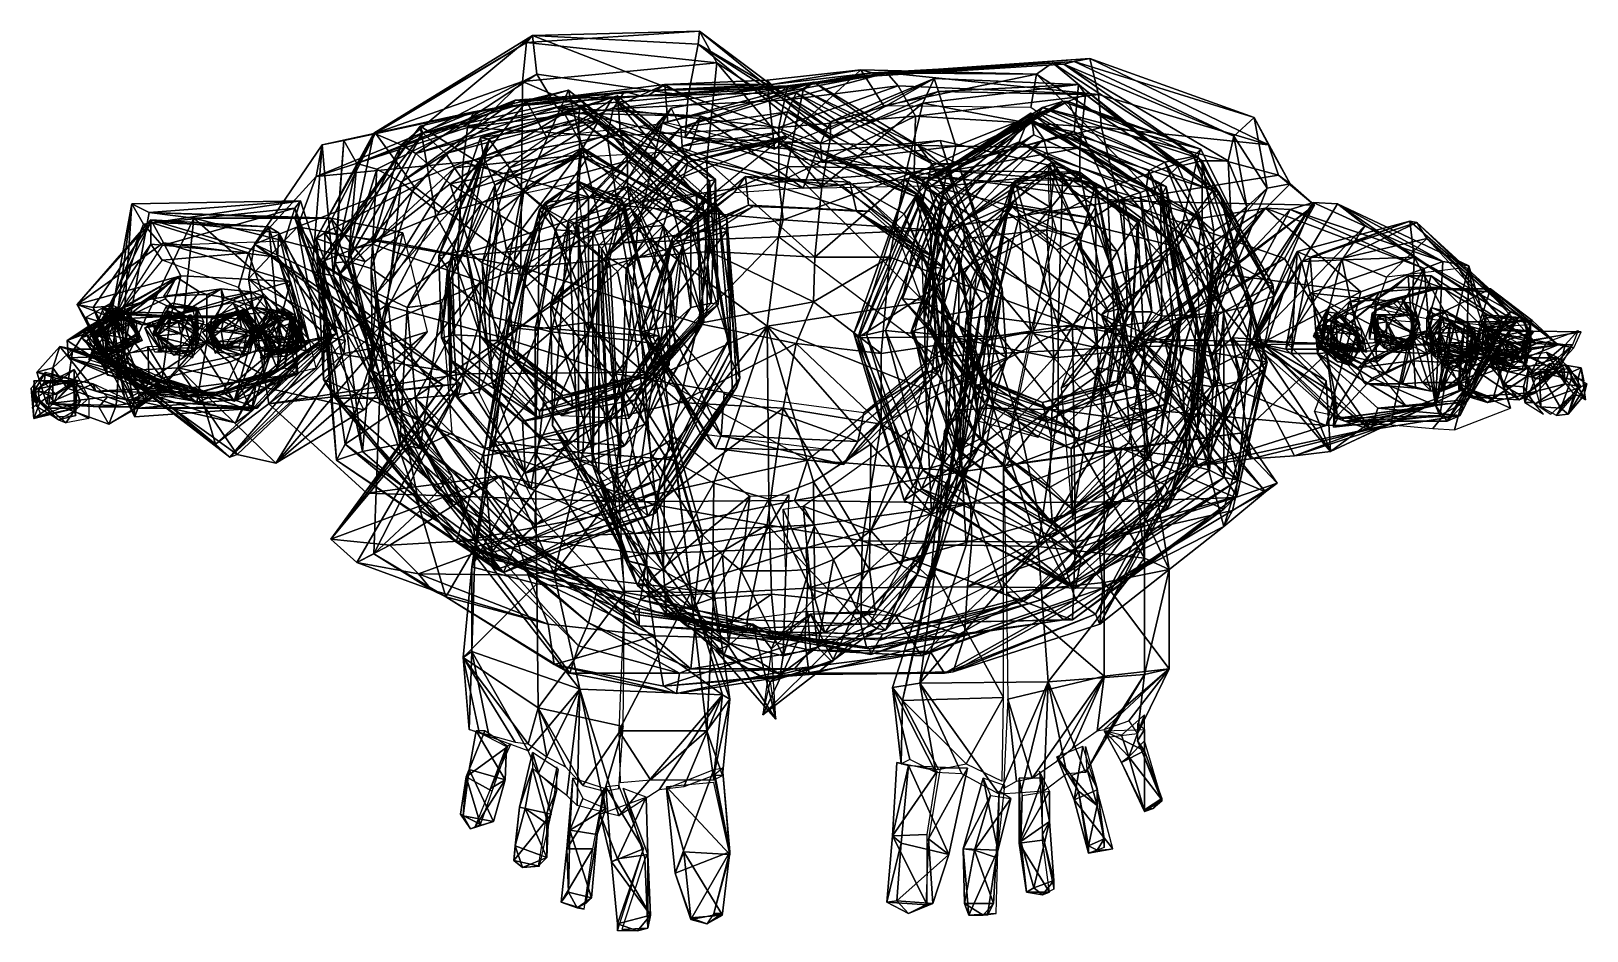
# Model space of a CAD drawing. Extents: x -0.258 to 0.317, y -0.029 to 0.304.
import ezdxf

# ---------------------------------------------------------------- set-up
doc = ezdxf.new("R2010")
doc.units = 0
doc.layers.get('0').update_dxf_attribs({"linetype": 'CONTINUOUS'})

msp = doc.modelspace()

# ---------------------------------------------------------------- meshes
mesh = msp.add_polyface()
corners = [(0.00905, 0.08147, 1.20451), (-0.03887, 0.09106, 1.20505), (-0.03568, 0.08893, 1.14115), (-0.06922, 0.12301, 1.20611), (-0.07668, 0.11662, 1.14115), (-0.09266, 0.16987, 1.20931), (-0.11608, 0.16774, 1.14647), (-0.07988, 0.20235, 1.20238), (-0.09212, 0.21087, 1.14434), (-0.07295, 0.22791, 1.20664), (-0.05218, 0.2572, 1.2125), (-0.1033, 0.24708, 1.14967), (-0.01491, 0.25933, 1.2125), (-0.06124, 0.27317, 1.14754), (0.02716, 0.24548, 1.2109), (-0.01065, 0.27211, 1.147), (0.08307, 0.24655, 1.22528), (0.03195, 0.25879, 1.1502), (0.11289, 0.2311, 1.21516), (0.1294, 0.25134, 1.15286), (0.13738, 0.21193, 1.20824), (0.12248, 0.17146, 1.19919), (0.16081, 0.21939, 1.15499), (0.12673, 0.12301, 1.20771), (0.13579, 0.17892, 1.14381), (0.10011, 0.10064, 1.20451), (0.1459, 0.13046, 1.15339), (0.05538, 0.07828, 1.20132), (0.10863, 0.09265, 1.15126), (0.05644, 0.08041, 1.14168), (0.07774, 0.26305, 1.1502), (0.01228, 0.08147, 1.14221), (-0.03355, 0.0836, 1.09429), (-0.07988, 0.11768, 1.09642), (-0.12727, 0.16667, 1.10068), (-0.13206, 0.22471, 1.10334), (-0.11608, 0.25826, 1.09961), (-0.0639, 0.2753, 1.09748), (-0.01651, 0.26412, 1.10014), (0.03408, 0.25507, 1.10068), (0.08147, 0.25187, 1.10334), (0.16561, 0.22418, 1.10707), (0.17839, 0.172, 1.11133), (0.16188, 0.12727, 1.10653), (0.11183, 0.09478, 1.10121), (0.05219, 0.07295, 1.09535), (0.1294, 0.24814, 1.10227), (0.00744, 0.08094, 1.09322), (-0.03355, 0.08999, 1.04636), (-0.0852, 0.11502, 1.04743), (-0.12993, 0.16774, 1.05488), (-0.14058, 0.22258, 1.05754), (-0.12141, 0.26146, 1.05328), (-0.07135, 0.28755, 1.05435), (-0.01544, 0.27956, 1.05115), (0.03355, 0.26199, 1.04743), (0.0836, 0.26093, 1.04743), (0.1294, 0.26039, 1.05169), (0.17253, 0.23537, 1.05009), (0.18957, 0.17413, 1.05328), (0.16454, 0.13472, 1.05169), (0.11502, 0.09319, 1.05169), (0.05165, 0.07508, 1.04956), (0.00852, 0.082, 1.04636), (-0.03568, 0.08786, 0.98992), (-0.09585, 0.11236, 0.98885), (-0.1459, 0.16774, 0.99577), (-0.15283, 0.22684, 0.99844), (-0.13153, 0.26572, 0.99737), (-0.07295, 0.30193, 0.99897), (-0.01171, 0.29873, 0.99364), (0.07721, 0.28116, 0.99258), (0.13153, 0.28009, 0.99471), (0.18105, 0.24388, 0.99524), (0.19756, 0.17839, 1.00216), (0.18265, 0.12673, 0.99205), (0.12354, 0.08573, 0.99151), (0.05059, 0.07561, 0.99045), (0.00639, 0.08254, 0.98992), (0.03727, 0.26998, 0.98725), (-0.03301, 0.09319, 0.94093), (-0.10117, 0.11449, 0.94252), (-0.15016, 0.17466, 0.93507), (-0.13099, 0.26572, 0.93613), (-0.07508, 0.29926, 0.93773), (-0.01118, 0.30352, 0.94199), (0.03727, 0.26731, 0.94252), (0.07561, 0.28595, 0.94039), (0.12886, 0.28382, 0.93773), (0.17839, 0.24442, 0.9388), (0.19862, 0.18105, 0.94252), (0.18744, 0.13153, 0.94306), (0.12673, 0.08573, 0.94093), (0.04846, 0.08413, 0.94039), (-0.14963, 0.22897, 0.93613), (0.00639, 0.08573, 0.94146), (0.01384, 0.12088, 0.89779), (-0.02769, 0.12833, 0.8946), (-0.09053, 0.1491, 0.88608), (-0.1278, 0.19543, 0.89513), (-0.11662, 0.24601, 0.8946), (-0.07668, 0.28489, 0.89992), (-0.00479, 0.29181, 0.90951), (0.03727, 0.26412, 0.92442), (0.07135, 0.2769, 0.90472), (0.12727, 0.26625, 0.90046), (0.16348, 0.22418, 0.89353), (0.16827, 0.16081, 0.8914), (0.1278, 0.11449, 0.89034), (0.04899, 0.11502, 0.89513), (0.17466, 0.18531, 0.89513), (-0.12354, 0.22525, 0.89513), (0.0197, 0.16401, 0.89034), (-0.01864, 0.16614, 0.87223), (-0.07721, 0.21619, 0.86638), (-0.00852, 0.2556, 0.87543), (0.03408, 0.24601, 0.89779), (0.06443, 0.24868, 0.87969), (0.12673, 0.19489, 0.86478), (0.05591, 0.15815, 0.87117), (0.02449, 0.18797, 0.88608), (-0.01171, 0.19543, 0.8701), (-0.00745, 0.22205, 0.86797), (0.03142, 0.21992, 0.88608), (0.05911, 0.21992, 0.86851), (0.05591, 0.18424, 0.86691), (0.03089, 0.20341, 0.88661)]
mesh.append_faces([[corners[k] for k in face] for face in [(0, 1, 2), (1, 3, 4), (3, 5, 6), (5, 7, 8), (7, 9, 8), (9, 10, 11), (10, 12, 13), (12, 14, 15), (14, 16, 17), (16, 18, 19), (18, 20, 19), (20, 21, 22), (21, 23, 24), (23, 25, 26), (25, 27, 28), (27, 0, 29), (31, 29, 0), (29, 28, 27), (28, 26, 25), (26, 24, 23), (24, 22, 21), (22, 19, 20), (19, 30, 16), (30, 17, 16), (17, 15, 14), (15, 13, 12), (13, 11, 10), (11, 8, 9), (8, 6, 5), (6, 4, 3), (4, 2, 1), (2, 31, 0), (31, 2, 32), (2, 4, 33), (4, 6, 33), (6, 8, 34), (8, 11, 35), (11, 13, 36), (13, 15, 37), (15, 17, 38), (17, 30, 39), (30, 19, 40), (19, 22, 41), (22, 24, 42), (24, 26, 43), (26, 28, 44), (28, 29, 44), (29, 31, 45), (47, 45, 31), (45, 44, 29), (44, 43, 26), (43, 42, 24), (42, 41, 22), (41, 46, 19), (46, 40, 19), (40, 39, 30), (39, 38, 17), (38, 37, 15), (37, 36, 13), (36, 35, 11), (35, 34, 8), (34, 33, 6), (33, 32, 2), (32, 47, 31), (47, 32, 48), (32, 33, 49), (33, 34, 50), (34, 35, 51), (35, 36, 52), (36, 37, 53), (37, 38, 54), (38, 39, 55), (39, 40, 56), (40, 46, 57), (46, 41, 58), (41, 42, 59), (42, 43, 59), (43, 44, 60), (44, 45, 61), (45, 47, 62), (63, 62, 47), (62, 61, 45), (61, 60, 44), (60, 59, 43), (59, 58, 41), (58, 57, 46), (57, 56, 40), (56, 55, 39), (55, 54, 38), (54, 53, 37), (53, 52, 36), (52, 51, 35), (51, 50, 34), (50, 49, 33), (49, 48, 32), (48, 63, 47), (63, 48, 64), (48, 49, 65), (49, 50, 66), (50, 51, 67), (51, 52, 68), (52, 53, 69), (53, 54, 69), (54, 55, 70), (55, 56, 71), (56, 57, 72), (57, 58, 73), (58, 59, 74), (59, 60, 74), (60, 61, 75), (61, 62, 76), (62, 63, 77), (78, 77, 63), (77, 76, 62), (76, 75, 61), (75, 74, 60), (74, 73, 58), (73, 72, 57), (72, 71, 56), (71, 79, 55), (79, 70, 55), (70, 69, 54), (69, 68, 52), (68, 67, 51), (67, 66, 50), (66, 65, 49), (65, 64, 48), (64, 78, 63), (78, 64, 80), (64, 65, 80), (65, 66, 81), (66, 67, 82), (67, 68, 83), (68, 69, 84), (69, 70, 85), (70, 79, 86), (79, 71, 87), (71, 72, 88), (72, 73, 89), (73, 74, 90), (74, 75, 91), (75, 76, 92), (76, 77, 93), (77, 78, 93), (95, 93, 78), (93, 92, 76), (92, 91, 75), (91, 90, 74), (90, 89, 73), (89, 88, 72), (88, 87, 71), (87, 86, 79), (86, 85, 70), (85, 84, 69), (84, 83, 68), (83, 94, 67), (94, 82, 67), (82, 81, 66), (81, 80, 65), (80, 95, 78), (95, 80, 96), (80, 81, 97), (81, 82, 98), (82, 94, 99), (94, 83, 100), (83, 84, 101), (84, 85, 102), (85, 86, 103), (86, 87, 103), (87, 88, 104), (88, 89, 105), (89, 90, 106), (90, 91, 107), (91, 92, 108), (92, 93, 109), (93, 95, 96), (96, 109, 93), (109, 108, 92), (108, 107, 91), (107, 110, 90), (110, 106, 90), (106, 105, 89), (105, 104, 88), (104, 103, 87), (103, 102, 85), (102, 101, 84), (101, 100, 83), (100, 111, 94), (111, 99, 94), (99, 98, 82), (98, 97, 81), (97, 96, 80), (96, 97, 112), (97, 98, 113), (98, 99, 114), (99, 111, 114), (111, 100, 114), (100, 101, 114), (101, 102, 115), (102, 103, 116), (103, 104, 116), (104, 105, 117), (105, 106, 117), (106, 110, 118), (110, 107, 118), (107, 108, 118), (108, 109, 119), (109, 96, 112), (112, 119, 109), (119, 118, 108), (118, 117, 106), (117, 116, 104), (116, 115, 102), (115, 114, 101), (114, 113, 98), (113, 112, 97), (112, 113, 120), (113, 114, 121), (114, 115, 122), (115, 116, 123), (116, 117, 123), (117, 118, 124), (118, 119, 125), (119, 112, 120), (120, 125, 119), (125, 124, 118), (124, 123, 117), (123, 122, 115), (122, 121, 114), (121, 120, 113), (120, 121, 126), (121, 122, 126), (122, 123, 126), (123, 124, 126), (124, 125, 126), (125, 120, 126)]])
mesh = msp.add_polyface()
corners = [(0.15602, 0.24388, 1.15765), (0.11129, 0.2753, 1.19014), (0.11342, 0.28755, 1.22848), (0.05698, 0.27583, 1.19653), (0.01651, 0.25986, 1.19812), (0.04846, 0.28915, 1.22901), (0.01384, 0.28542, 1.23007), (0.16561, 0.25347, 1.22635), (0.11928, 0.29181, 1.27321), (0.05272, 0.28808, 1.27108), (0.01544, 0.28382, 1.26841), (0.17466, 0.2556, 1.26628), (0.12354, 0.29128, 1.30143), (0.05432, 0.28702, 1.30143), (0.01704, 0.28222, 1.30143), (0.12727, 0.29234, 1.35042), (0.05538, 0.28755, 1.34616), (0.01864, 0.28063, 1.34403), (0.18638, 0.26465, 1.34776), (0.13312, 0.29341, 1.40314), (0.0213, 0.28329, 1.40793), (0.05804, 0.28808, 1.40633), (0.13632, 0.28009, 1.46331), (0.02023, 0.27796, 1.46065), (0.0623, 0.28329, 1.46437), (0.06869, 0.27211, 1.49845), (0.01811, 0.26785, 1.49686), (0.13738, 0.26785, 1.49473), (0.06816, 0.25134, 1.53147), (0.01811, 0.24761, 1.52721), (0.14377, 0.24069, 1.52508), (0.07402, 0.23004, 1.54638), (0.0197, 0.23377, 1.53999), (0.1507, 0.18691, 1.53573), (0.07668, 0.18318, 1.56235), (0.01811, 0.22738, 1.54478)]
mesh.append_faces([[corners[k] for k in face] for face in [(0, 1, 2), (1, 3, 2), (3, 4, 5), (6, 5, 4), (5, 2, 3), (2, 7, 0), (7, 2, 8), (2, 5, 9), (5, 6, 10), (10, 9, 5), (9, 8, 2), (11, 8, 12), (8, 9, 13), (9, 10, 14), (14, 13, 9), (13, 12, 8), (12, 13, 15), (13, 14, 16), (17, 16, 14), (16, 15, 13), (15, 18, 12), (15, 16, 19), (16, 17, 20), (20, 21, 16), (21, 19, 16), (19, 21, 22), (21, 20, 23), (23, 24, 21), (24, 22, 21), (22, 24, 25), (24, 23, 26), (26, 25, 24), (25, 27, 22), (27, 25, 28), (25, 26, 29), (29, 28, 25), (28, 30, 27), (30, 28, 31), (28, 29, 32), (32, 31, 28), (31, 33, 30), (33, 31, 34), (31, 32, 35), (35, 34, 31)]])
mesh = msp.add_polyface()
corners = [(0.17359, 0.19756, 1.12144), (0.17253, 0.21886, 1.12357), (0.17785, 0.19862, 1.22635), (0.15602, 0.24388, 1.15765), (0.17466, 0.23323, 1.22741), (0.16561, 0.25347, 1.22635), (0.17892, 0.22951, 1.26575), (0.17466, 0.2556, 1.26628), (0.11928, 0.29181, 1.27321), (0.17732, 0.19649, 1.26895), (0.17626, 0.19436, 1.30942), (0.18531, 0.23377, 1.30729), (0.12354, 0.29128, 1.30143), (0.18424, 0.2556, 1.30622), (0.17306, 0.1885, 1.35734), (0.19117, 0.23856, 1.34829), (0.18638, 0.26465, 1.34776), (0.17626, 0.18957, 1.40207), (0.19862, 0.24548, 1.4026), (0.12727, 0.29234, 1.35042), (0.19383, 0.27157, 1.40367), (0.13312, 0.29341, 1.40314), (0.14803, 0.18797, 1.44307), (0.20714, 0.24708, 1.45585), (0.19915, 0.26146, 1.46171), (0.13632, 0.28009, 1.46331), (0.21619, 0.23909, 1.48195), (0.20288, 0.25027, 1.48727), (0.13738, 0.26785, 1.49473), (0.15176, 0.18957, 1.48301), (0.20501, 0.21939, 1.5123), (0.14377, 0.24069, 1.52508), (0.22471, 0.18797, 1.50591), (0.1507, 0.18691, 1.53573)]
mesh.append_faces([[corners[k] for k in face] for face in [(0, 1, 2), (1, 3, 4), (5, 4, 3), (4, 2, 1), (2, 4, 6), (4, 5, 7), (8, 7, 5), (7, 6, 4), (6, 9, 2), (9, 6, 10), (6, 7, 11), (12, 13, 7), (13, 11, 7), (11, 10, 6), (10, 11, 14), (11, 13, 15), (13, 12, 16), (16, 15, 13), (15, 14, 11), (14, 15, 17), (15, 16, 18), (16, 19, 20), (21, 20, 19), (20, 18, 16), (18, 17, 15), (17, 18, 22), (18, 20, 23), (20, 21, 24), (25, 24, 21), (24, 23, 20), (23, 22, 18), (22, 23, 26), (23, 24, 27), (24, 25, 28), (28, 27, 24), (27, 26, 23), (26, 29, 22), (29, 26, 30), (26, 27, 31), (27, 28, 31), (31, 30, 26), (30, 32, 29), (32, 30, 33), (30, 31, 33)]])
mesh = msp.add_polyface()
corners = [(0.01651, 0.25986, 1.19812), (-0.0229, 0.26945, 1.19653), (-0.02396, 0.28382, 1.22848), (-0.06763, 0.26412, 1.19173), (-0.10756, 0.23643, 1.17256), (-0.07508, 0.27743, 1.22581), (-0.12141, 0.24761, 1.22741), (0.01384, 0.28542, 1.23007), (0.01544, 0.28382, 1.26841), (-0.02716, 0.28169, 1.26682), (-0.07934, 0.27796, 1.26256), (0.01704, 0.28222, 1.30143), (-0.03035, 0.27956, 1.30036), (-0.13792, 0.25453, 1.2993), (-0.08094, 0.27583, 1.2993), (0.01864, 0.28063, 1.34403), (-0.03301, 0.27956, 1.34669), (-0.08573, 0.2753, 1.34403), (0.0213, 0.28329, 1.40793), (-0.03887, 0.28116, 1.40367), (-0.09478, 0.2737, 1.40686), (-0.04313, 0.27477, 1.46118), (-0.09691, 0.26785, 1.46224), (0.02023, 0.27796, 1.46065), (0.01811, 0.26785, 1.49686), (-0.04526, 0.26465, 1.49526), (-0.09851, 0.25507, 1.49845), (0.01811, 0.24761, 1.52721), (-0.04153, 0.23909, 1.5336), (-0.10064, 0.22045, 1.52827), (0.0197, 0.23377, 1.53999), (-0.03941, 0.22525, 1.54318), (-0.09851, 0.17679, 1.54212), (0.01811, 0.22738, 1.54478), (-0.03035, 0.17732, 1.55969)]
mesh.append_faces([[corners[k] for k in face] for face in [(0, 1, 2), (1, 3, 2), (3, 4, 5), (6, 5, 4), (5, 2, 3), (2, 7, 0), (7, 2, 8), (2, 5, 9), (5, 6, 10), (10, 9, 5), (9, 8, 2), (8, 9, 11), (9, 10, 12), (13, 14, 10), (14, 12, 10), (12, 11, 9), (11, 12, 15), (12, 14, 16), (14, 13, 17), (17, 16, 14), (16, 15, 12), (15, 16, 18), (16, 17, 19), (20, 19, 17), (19, 18, 16), (18, 19, 21), (19, 20, 22), (22, 21, 19), (21, 23, 18), (23, 21, 24), (21, 22, 25), (26, 25, 22), (25, 24, 21), (24, 25, 27), (25, 26, 28), (29, 28, 26), (28, 27, 25), (27, 28, 30), (28, 29, 31), (32, 31, 29), (31, 30, 28), (30, 31, 33), (31, 32, 34), (34, 33, 31)]])
mesh = msp.add_polyface()
corners = [(0.0197, 0.12673, 1.58845), (0.02716, 0.1278, 1.58898), (0.02929, 0.10437, 1.59537), (0.06709, 0.15655, 1.59803), (0.05219, 0.11875, 1.60602), (0.07615, 0.18957, 1.59856), (0.07189, 0.15123, 1.61401), (0.0607, 0.23217, 1.61986), (0.08307, 0.19489, 1.62466), (0.01757, 0.26252, 1.63531), (0.06443, 0.2359, 1.62732), (-0.00799, 0.24175, 1.62093), (-0.01704, 0.24974, 1.63264), (-0.03408, 0.20821, 1.59324), (-0.03834, 0.21566, 1.62839), (-0.02023, 0.15336, 1.5943), (-0.02929, 0.1475, 1.61081), (0.00746, 0.13153, 1.58738), (-0.01012, 0.11715, 1.60176), (0.02183, 0.13206, 1.58791), (0.00426, 0.10384, 1.59537), (0.02077, 0.10384, 1.59377), (-0.00266, 0.10969, 1.59856), (0.03834, 0.1081, 1.59963), (0.0197, 0.07242, 1.59803), (0.03248, 0.07561, 1.5991), (0.04686, 0.08999, 1.60495), (0.06337, 0.10597, 1.61933), (0.07987, 0.1475, 1.63957), (0.08041, 0.19862, 1.64329), (0.06869, 0.24229, 1.6417), (-0.01544, 0.25507, 1.64223), (-0.04579, 0.22045, 1.64383), (-0.04047, 0.14377, 1.63105), (-0.0245, 0.1049, 1.6172), (-0.01331, 0.08946, 1.60975), (-0.00053, 0.07721, 1.60282), (0.02023, 0.26465, 1.64223), (0.01864, 0.0655, 1.6385), (0.03781, 0.07029, 1.6385), (0.05165, 0.08413, 1.64276), (0.06922, 0.10277, 1.64809), (0.0852, 0.14271, 1.65181), (0.08946, 0.20022, 1.65288), (0.06869, 0.24335, 1.65022), (0.0213, 0.26412, 1.65022), (-0.01651, 0.2572, 1.65288), (-0.04739, 0.22312, 1.65235), (-0.04473, 0.14218, 1.64329), (-0.02876, 0.10117, 1.6401), (-0.01384, 0.0868, 1.6385), (-0.00213, 0.07295, 1.63691), (0.01491, 0.06283, 1.66672), (0.03834, 0.07082, 1.66619), (0.05432, 0.08254, 1.66566), (0.06922, 0.10224, 1.66513), (0.08201, 0.14111, 1.66459), (0.09319, 0.20341, 1.66193), (0.06922, 0.24335, 1.65874), (0.01917, 0.26625, 1.65607), (-0.01651, 0.2572, 1.65874), (-0.04846, 0.22418, 1.66033), (-0.04846, 0.13951, 1.65501), (-0.03035, 0.09851, 1.65714), (-0.01544, 0.0836, 1.663), (-0.00533, 0.07455, 1.66779), (0.01225, 0.05059, 1.69175), (0.03621, 0.07455, 1.6827), (0.05751, 0.082, 1.68217), (0.07455, 0.10064, 1.68163), (0.08467, 0.14005, 1.68163), (0.09692, 0.20661, 1.67684), (0.0213, 0.2737, 1.67684), (-0.01757, 0.26093, 1.67578), (-0.05059, 0.22897, 1.67684), (-0.05059, 0.14271, 1.67524), (-0.03408, 0.09851, 1.6795), (-0.01597, 0.0836, 1.68057), (-0.00053, 0.07615, 1.67737), (0.01704, 0.04899, 1.68909), (0.07295, 0.24708, 1.67684), (0.02982, 0.08786, 1.71518), (0.05059, 0.08839, 1.71305), (0.06763, 0.10703, 1.70986), (0.08839, 0.14271, 1.70506), (0.09798, 0.2114, 1.69654), (0.07455, 0.25453, 1.69441), (0.02449, 0.28063, 1.69495), (-0.0181, 0.26785, 1.69228), (-0.05591, 0.23164, 1.69441), (-0.05591, 0.14484, 1.69388), (-0.03089, 0.10597, 1.70879), (-0.01864, 0.08839, 1.71412), (0.00852, 0.08413, 1.71305), (0.01544, 0.07508, 1.71838), (0.01704, 0.07881, 1.73648), (0.05378, 0.08893, 1.73755), (0.07135, 0.10916, 1.73116), (0.10064, 0.20821, 1.72157), (0.08461, 0.25444, 1.71476), (0.0311, 0.28465, 1.71412), (-0.02167, 0.275, 1.71678), (-0.05964, 0.23377, 1.71997), (-0.03781, 0.10757, 1.7269), (-0.00426, 0.08147, 1.73648), (-0.02343, 0.08786, 1.73382), (-0.0655, 0.15762, 1.72636), (0.06968, 0.26122, 1.72018), (0.09319, 0.15176, 1.72104), (0.03515, 0.08094, 1.74021), (0.03142, 0.09372, 1.78441), (0.05165, 0.10437, 1.78441), (0.07455, 0.12514, 1.77642), (0.10224, 0.18265, 1.75352), (0.08041, 0.2524, 1.74767), (0.02716, 0.28169, 1.745), (-0.02503, 0.26945, 1.75139), (-0.06611, 0.20235, 1.75285), (-0.04366, 0.12301, 1.77216), (-0.0245, 0.10384, 1.78228), (-0.00639, 0.09372, 1.78334), (0.01544, 0.09532, 1.78441), (0.01438, 0.13046, 1.81955), (0.03089, 0.13685, 1.82115), (0.05219, 0.1507, 1.81689), (0.07242, 0.17093, 1.8089), (0.07189, 0.20341, 1.80571), (0.0213, 0.25347, 1.79666), (-0.03408, 0.23004, 1.79452), (-0.03887, 0.1704, 1.80517), (-0.02396, 0.14644, 1.81369), (-0.00586, 0.13632, 1.81742), (0.01384, 0.19436, 1.82488)]
mesh.append_faces([[corners[k] for k in face] for face in [(0, 1, 2), (1, 3, 4), (3, 5, 6), (5, 7, 8), (7, 9, 10), (9, 11, 12), (11, 13, 14), (13, 15, 16), (15, 17, 18), (17, 19, 20), (21, 20, 19), (20, 22, 17), (22, 18, 17), (18, 16, 15), (16, 14, 13), (14, 12, 11), (10, 8, 7), (8, 6, 5), (6, 4, 3), (4, 23, 1), (23, 2, 1), (2, 21, 0), (21, 2, 24), (2, 23, 25), (23, 4, 26), (4, 6, 27), (6, 8, 28), (8, 10, 29), (10, 9, 30), (9, 12, 31), (12, 14, 32), (14, 16, 33), (16, 18, 34), (18, 22, 35), (22, 20, 36), (20, 21, 24), (24, 36, 20), (36, 35, 22), (35, 34, 18), (34, 33, 16), (33, 32, 14), (32, 31, 12), (31, 37, 9), (37, 30, 9), (30, 29, 10), (29, 28, 8), (28, 27, 6), (27, 26, 4), (26, 25, 23), (25, 24, 2), (24, 25, 38), (25, 26, 39), (26, 27, 40), (27, 28, 41), (28, 29, 42), (29, 30, 43), (30, 37, 44), (37, 31, 45), (31, 32, 46), (32, 33, 47), (33, 34, 48), (34, 35, 49), (35, 36, 50), (36, 24, 38), (38, 51, 36), (51, 50, 36), (50, 49, 35), (49, 48, 34), (48, 47, 33), (47, 46, 32), (46, 45, 31), (45, 44, 37), (44, 43, 30), (43, 42, 29), (42, 41, 28), (41, 40, 27), (40, 39, 26), (39, 38, 25), (38, 39, 52), (39, 40, 53), (40, 41, 54), (41, 42, 55), (42, 43, 56), (43, 44, 57), (44, 45, 58), (45, 46, 59), (46, 47, 60), (47, 48, 61), (48, 49, 62), (49, 50, 63), (50, 51, 64), (51, 38, 52), (52, 65, 51), (65, 64, 51), (64, 63, 50), (63, 62, 49), (62, 61, 48), (61, 60, 47), (60, 59, 46), (59, 58, 45), (58, 57, 44), (57, 56, 43), (56, 55, 42), (55, 54, 41), (54, 53, 40), (53, 52, 39), (52, 53, 66), (53, 54, 67), (54, 55, 68), (55, 56, 69), (56, 57, 70), (57, 58, 71), (58, 59, 72), (59, 60, 73), (60, 61, 74), (61, 62, 75), (62, 63, 76), (63, 64, 77), (64, 65, 78), (65, 52, 79), (79, 78, 65), (78, 77, 64), (77, 76, 63), (76, 75, 62), (75, 74, 61), (74, 73, 60), (73, 72, 59), (72, 80, 58), (80, 71, 58), (71, 70, 57), (70, 69, 56), (69, 68, 55), (68, 67, 54), (67, 66, 53), (66, 67, 81), (67, 68, 82), (68, 69, 83), (69, 70, 84), (70, 71, 85), (71, 80, 86), (80, 72, 87), (72, 73, 88), (73, 74, 88), (74, 75, 89), (75, 76, 90), (76, 77, 91), (77, 78, 92), (78, 79, 93), (94, 93, 79), (93, 92, 78), (92, 91, 77), (91, 90, 76), (90, 89, 75), (89, 88, 74), (88, 87, 72), (87, 86, 80), (86, 85, 71), (85, 84, 70), (84, 83, 69), (83, 82, 68), (82, 81, 67), (81, 94, 66), (94, 81, 95), (81, 82, 96), (82, 83, 97), (83, 84, 97), (84, 85, 98), (85, 86, 99), (86, 87, 100), (87, 88, 100), (88, 89, 101), (89, 90, 102), (90, 91, 103), (91, 92, 103), (92, 93, 104), (93, 94, 95), (95, 104, 93), (104, 105, 92), (105, 103, 92), (103, 106, 90), (106, 102, 90), (102, 101, 89), (101, 100, 88), (100, 107, 86), (107, 99, 86), (99, 98, 85), (98, 108, 84), (108, 97, 84), (97, 96, 82), (96, 109, 81), (109, 95, 81), (95, 109, 110), (109, 96, 111), (96, 97, 111), (97, 108, 112), (108, 98, 113), (98, 99, 114), (99, 107, 114), (107, 100, 115), (100, 101, 116), (101, 102, 116), (102, 106, 117), (106, 103, 118), (103, 105, 119), (105, 104, 120), (104, 95, 121), (121, 120, 104), (120, 119, 105), (119, 118, 103), (118, 117, 106), (117, 116, 102), (116, 115, 100), (115, 114, 107), (114, 113, 98), (113, 112, 108), (112, 111, 97), (111, 110, 109), (110, 121, 95), (121, 110, 122), (110, 111, 123), (111, 112, 124), (112, 113, 125), (113, 114, 126), (114, 115, 127), (115, 116, 127), (116, 117, 128), (117, 118, 129), (118, 119, 130), (119, 120, 131), (120, 121, 122), (122, 131, 120), (131, 130, 119), (130, 129, 118), (129, 128, 117), (128, 127, 116), (127, 126, 114), (126, 125, 113), (125, 124, 112), (124, 123, 111), (123, 122, 110), (122, 123, 132), (123, 124, 132), (124, 125, 132), (125, 126, 132), (126, 127, 132), (127, 128, 132), (128, 129, 132), (129, 130, 132), (130, 131, 132), (131, 122, 132)]])
mesh = msp.add_polyface()
corners = [(-0.10756, 0.23643, 1.17256), (-0.12567, 0.21087, 1.12677), (-0.12141, 0.24761, 1.22741), (-0.12886, 0.1885, 1.12304), (-0.13259, 0.21566, 1.22635), (-0.12407, 0.16507, 1.1257), (-0.13206, 0.17785, 1.22475), (-0.13046, 0.2524, 1.26256), (-0.14111, 0.21832, 1.26149), (-0.1294, 0.17626, 1.26682), (-0.07934, 0.27796, 1.26256), (-0.13792, 0.25453, 1.2993), (-0.1459, 0.21779, 1.30303), (-0.12354, 0.17572, 1.30569), (-0.14271, 0.26305, 1.34137), (-0.14644, 0.213, 1.34616), (-0.12354, 0.17306, 1.35521), (-0.08573, 0.2753, 1.34403), (-0.09478, 0.2737, 1.40686), (-0.1507, 0.26146, 1.4026), (-0.1294, 0.16987, 1.40633), (-0.15442, 0.2146, 1.4026), (-0.15283, 0.24974, 1.46011), (-0.17572, 0.22471, 1.45266), (-0.09958, 0.17306, 1.45213), (-0.09691, 0.26785, 1.46224), (-0.09851, 0.25507, 1.49845), (-0.15975, 0.2311, 1.49047), (-0.10597, 0.17253, 1.48621), (-0.17785, 0.21193, 1.48354), (-0.10064, 0.22045, 1.52827), (-0.15123, 0.18531, 1.51443), (-0.1704, 0.16561, 1.50538), (-0.09851, 0.17679, 1.54212)]
mesh.append_faces([[corners[k] for k in face] for face in [(0, 1, 2), (1, 3, 4), (3, 5, 6), (6, 4, 3), (4, 2, 1), (2, 4, 7), (4, 6, 8), (9, 8, 6), (8, 7, 4), (7, 10, 2), (10, 7, 11), (7, 8, 11), (8, 9, 12), (13, 12, 9), (12, 11, 8), (11, 12, 14), (12, 13, 15), (16, 15, 13), (15, 14, 12), (14, 17, 11), (17, 14, 18), (14, 15, 19), (15, 16, 20), (20, 21, 15), (21, 19, 15), (19, 18, 14), (18, 19, 22), (19, 21, 23), (21, 20, 24), (24, 23, 21), (23, 22, 19), (22, 25, 18), (25, 22, 26), (22, 23, 27), (23, 24, 28), (28, 29, 23), (29, 27, 23), (27, 26, 22), (26, 27, 30), (27, 29, 31), (29, 28, 32), (32, 31, 29), (31, 30, 27), (30, 31, 33)]])
mesh = msp.add_polyface()
corners = [(-0.0836, 0.1901, 0.83656), (-0.09106, 0.14644, 0.86105), (-0.05964, 0.15176, 0.84774), (-0.04207, 0.17679, 0.83283), (-0.0442, 0.21673, 0.83123), (-0.07615, 0.24442, 0.84561), (-0.10863, 0.23537, 0.85679), (-0.1262, 0.20182, 0.86691), (-0.12247, 0.16401, 0.87436), (-0.08786, 0.11076, 0.90791), (-0.14218, 0.1507, 0.92548), (-0.15176, 0.21779, 0.91217), (-0.11449, 0.26838, 0.88981), (-0.05964, 0.28169, 0.87436), (-0.00107, 0.22951, 0.85093), (-0.03035, 0.12407, 0.87969), (0.00107, 0.16933, 0.85466), (-0.08626, 0.10437, 0.84028), (-0.14537, 0.14484, 0.8504), (-0.1507, 0.21726, 0.83922), (-0.11342, 0.26572, 0.82111), (-0.00107, 0.2343, 0.79289), (0.00266, 0.172, 0.79076), (-0.02769, 0.12514, 0.80993), (-0.05857, 0.27796, 0.79928), (-0.0836, 0.1033, 0.7636), (-0.13579, 0.14803, 0.77159), (-0.14431, 0.21353, 0.76467), (-0.05538, 0.2753, 0.75029), (-0.00426, 0.23803, 0.73432), (0.00373, 0.17519, 0.73325), (-0.02663, 0.1294, 0.74284), (-0.1049, 0.25826, 0.75775), (-0.12194, 0.1507, 0.69385), (-0.13046, 0.20661, 0.69278), (-0.10171, 0.25294, 0.69225), (-0.05591, 0.27104, 0.68746), (-0.00905, 0.23483, 0.67894), (0.00053, 0.18211, 0.66403), (-0.02609, 0.13366, 0.66349), (-0.07934, 0.11342, 0.68213), (-0.11449, 0.1491, 0.62089), (-0.11928, 0.20128, 0.63208), (-0.09638, 0.24495, 0.63687), (-0.05538, 0.25773, 0.63474), (-0.00852, 0.23643, 0.62302), (0, 0.18478, 0.59959), (-0.02556, 0.13792, 0.59906), (-0.07189, 0.12088, 0.61504), (-0.10277, 0.15496, 0.53356), (-0.1065, 0.20288, 0.52185), (-0.09159, 0.24016, 0.60066), (-0.01438, 0.23323, 0.59054), (-0.00053, 0.18904, 0.52025), (-0.02929, 0.14484, 0.5309), (-0.07189, 0.1262, 0.54741), (-0.05645, 0.24761, 0.61291)]
mesh.append_faces([[corners[k] for k in face] for face in [(1, 2, 0), (2, 3, 0), (3, 4, 0), (4, 5, 0), (5, 6, 0), (6, 7, 0), (7, 8, 0), (8, 1, 0), (1, 8, 9), (8, 7, 10), (7, 6, 11), (6, 5, 12), (5, 4, 13), (4, 3, 14), (3, 2, 15), (2, 1, 9), (9, 15, 2), (15, 16, 3), (16, 14, 3), (14, 13, 4), (13, 12, 5), (12, 11, 6), (11, 10, 7), (10, 9, 8), (9, 10, 17), (10, 11, 18), (11, 12, 19), (12, 13, 20), (13, 14, 21), (14, 16, 22), (16, 15, 23), (15, 9, 17), (17, 23, 15), (23, 22, 16), (22, 21, 14), (21, 24, 13), (24, 20, 13), (20, 19, 12), (19, 18, 11), (18, 17, 10), (17, 18, 25), (18, 19, 26), (19, 20, 27), (20, 24, 28), (24, 21, 29), (21, 22, 30), (22, 23, 31), (23, 17, 25), (25, 31, 23), (31, 30, 22), (30, 29, 21), (29, 28, 24), (28, 32, 20), (32, 27, 20), (27, 26, 19), (26, 25, 18), (25, 26, 33), (26, 27, 34), (27, 32, 35), (32, 28, 36), (28, 29, 37), (29, 30, 38), (30, 31, 39), (31, 25, 39), (40, 39, 25), (39, 38, 30), (38, 37, 29), (37, 36, 28), (36, 35, 32), (35, 34, 27), (34, 33, 26), (33, 40, 25), (40, 33, 41), (33, 34, 42), (34, 35, 43), (35, 36, 44), (36, 37, 45), (37, 38, 46), (38, 39, 46), (39, 40, 47), (48, 47, 40), (47, 46, 39), (46, 45, 37), (45, 44, 36), (44, 43, 35), (43, 42, 34), (42, 41, 33), (41, 48, 40), (48, 41, 49), (41, 42, 50), (42, 43, 51), (43, 44, 51), (44, 45, 52), (45, 46, 53), (46, 47, 53), (47, 48, 54), (55, 54, 48), (54, 53, 47), (53, 52, 45), (52, 56, 44), (56, 51, 44), (51, 50, 42), (50, 49, 41), (49, 55, 48)]])
mesh = msp.add_polyface()
corners = [(-0.06603, 0.19223, 0.59267), (-0.07029, 0.15283, 0.5735), (-0.0442, 0.15922, 0.5751), (-0.03621, 0.18904, 0.57829), (-0.04153, 0.2146, 0.58575), (-0.05698, 0.22897, 0.58788), (-0.08254, 0.22258, 0.58096), (-0.08893, 0.19809, 0.58096), (-0.08786, 0.17359, 0.58096), (-0.07348, 0.13419, 0.54688), (-0.09106, 0.20075, 0.54847), (-0.0852, 0.23696, 0.54901), (-0.05485, 0.25986, 0.54794), (-0.0245, 0.23164, 0.5522), (-0.02023, 0.18691, 0.54954), (-0.03887, 0.15016, 0.54581), (-0.10064, 0.16774, 0.54794), (-0.1033, 0.17146, 0.50002), (-0.1033, 0.21087, 0.49735), (-0.0868, 0.24655, 0.50108), (-0.05432, 0.26039, 0.50268), (-0.02183, 0.24016, 0.49096), (-0.00958, 0.19596, 0.4915), (-0.03142, 0.15815, 0.49842), (-0.07562, 0.14005, 0.50161), (-0.10277, 0.18158, 0.44144), (-0.10437, 0.21566, 0.44411), (-0.09106, 0.2572, 0.4473), (-0.04846, 0.27051, 0.44144), (-0.01225, 0.24282, 0.43825), (-0.01065, 0.19489, 0.43825), (-0.03514, 0.1672, 0.43984), (-0.07668, 0.15922, 0.43771), (-0.07029, 0.16028, 0.38979), (-0.1065, 0.1901, 0.39086), (-0.10756, 0.22045, 0.39086), (-0.09212, 0.26412, 0.39405), (-0.04313, 0.27903, 0.39139), (-0.00745, 0.24814, 0.385), (-0.00852, 0.19915, 0.385), (-0.03301, 0.17146, 0.38659), (-0.10171, 0.19117, 0.33494), (-0.10277, 0.22152, 0.33228), (-0.08893, 0.26359, 0.33281), (-0.04153, 0.27956, 0.33015), (-0.00533, 0.24868, 0.33228), (-0.00426, 0.20235, 0.33494), (-0.03089, 0.17572, 0.33068), (-0.07029, 0.16294, 0.33388), (-0.09212, 0.19063, 0.28276), (-0.09745, 0.22258, 0.2753), (-0.08147, 0.25294, 0.27317), (-0.04047, 0.26678, 0.27424), (-0.00692, 0.20288, 0.28009), (-0.03089, 0.17679, 0.28169), (-0.06763, 0.16614, 0.28169), (-0.01012, 0.24122, 0.28063), (-0.06177, 0.1688, 0.23377), (-0.08999, 0.18904, 0.22631), (-0.09159, 0.21779, 0.22471), (-0.07668, 0.24495, 0.22365), (-0.03781, 0.2556, 0.22312), (-0.01438, 0.2311, 0.22471), (-0.01438, 0.20128, 0.22578), (-0.03142, 0.17679, 0.2311), (-0.05857, 0.16933, 0.18424), (-0.08573, 0.18904, 0.17945), (-0.08254, 0.21406, 0.17572), (-0.06763, 0.23749, 0.17679), (-0.03781, 0.24601, 0.18052), (-0.01757, 0.22365, 0.17945), (-0.02023, 0.19596, 0.17892), (-0.03781, 0.17359, 0.17732), (-0.07988, 0.18584, 0.13366), (-0.07508, 0.21353, 0.12887), (-0.05804, 0.23217, 0.12514), (-0.02183, 0.213, 0.13046), (-0.02556, 0.1885, 0.13366), (-0.05804, 0.16454, 0.14058), (-0.03941, 0.1688, 0.14058), (-0.03674, 0.23803, 0.12887), (-0.07881, 0.18052, 0.09691), (-0.07615, 0.20821, 0.0836), (-0.05538, 0.22631, 0.09159), (-0.0245, 0.21087, 0.09851), (-0.02236, 0.17998, 0.09532), (-0.03728, 0.16028, 0.10543), (-0.0623, 0.16135, 0.11928), (-0.03248, 0.23323, 0.1065)]
mesh.append_faces([[corners[k] for k in face] for face in [(1, 2, 0), (2, 3, 0), (3, 4, 0), (4, 5, 0), (5, 6, 0), (6, 7, 0), (7, 8, 0), (8, 1, 0), (1, 8, 9), (8, 7, 10), (7, 6, 11), (6, 5, 12), (5, 4, 13), (4, 3, 13), (3, 2, 14), (2, 1, 15), (9, 15, 1), (15, 14, 2), (14, 13, 3), (13, 12, 5), (12, 11, 6), (11, 10, 7), (10, 16, 8), (16, 9, 8), (9, 16, 17), (16, 10, 18), (10, 11, 19), (11, 12, 20), (12, 13, 21), (13, 14, 22), (14, 15, 23), (15, 9, 24), (24, 23, 15), (23, 22, 14), (22, 21, 13), (21, 20, 12), (20, 19, 11), (19, 18, 10), (18, 17, 16), (17, 24, 9), (24, 17, 25), (17, 18, 26), (18, 19, 27), (19, 20, 28), (20, 21, 28), (21, 22, 29), (22, 23, 30), (23, 24, 31), (32, 31, 24), (31, 30, 23), (30, 29, 22), (29, 28, 21), (28, 27, 19), (27, 26, 18), (26, 25, 17), (25, 32, 24), (32, 25, 33), (25, 26, 34), (26, 27, 35), (27, 28, 36), (28, 29, 37), (29, 30, 38), (30, 31, 39), (31, 32, 40), (33, 40, 32), (40, 39, 31), (39, 38, 30), (38, 37, 29), (37, 36, 28), (36, 35, 27), (35, 34, 26), (34, 33, 25), (33, 34, 41), (34, 35, 42), (35, 36, 43), (36, 37, 44), (37, 38, 45), (38, 39, 46), (39, 40, 47), (40, 33, 48), (48, 47, 40), (47, 46, 39), (46, 45, 38), (45, 44, 37), (44, 43, 36), (43, 42, 35), (42, 41, 34), (41, 48, 33), (48, 41, 49), (41, 42, 49), (42, 43, 50), (43, 44, 51), (44, 45, 52), (45, 46, 53), (46, 47, 54), (47, 48, 55), (55, 54, 47), (54, 53, 46), (53, 56, 45), (56, 52, 45), (52, 51, 44), (51, 50, 43), (50, 49, 42), (49, 55, 48), (55, 49, 57), (49, 50, 58), (50, 51, 59), (51, 52, 60), (52, 56, 61), (56, 53, 62), (53, 54, 63), (54, 55, 64), (57, 64, 55), (64, 63, 54), (63, 62, 53), (62, 61, 56), (61, 60, 52), (60, 59, 51), (59, 58, 50), (58, 57, 49), (57, 58, 65), (58, 59, 66), (59, 60, 67), (60, 61, 68), (61, 62, 69), (62, 63, 70), (63, 64, 71), (64, 57, 72), (65, 72, 57), (72, 71, 64), (71, 70, 63), (70, 69, 62), (69, 68, 61), (68, 67, 60), (67, 66, 59), (66, 65, 58), (65, 66, 73), (66, 67, 73), (67, 68, 74), (68, 69, 75), (69, 70, 76), (70, 71, 76), (71, 72, 77), (72, 65, 78), (78, 79, 72), (79, 77, 72), (77, 76, 71), (76, 80, 69), (80, 75, 69), (75, 74, 68), (74, 73, 67), (73, 78, 65), (78, 73, 81), (73, 74, 82), (74, 75, 83), (75, 80, 83), (80, 76, 84), (76, 77, 85), (77, 79, 86), (79, 78, 87), (87, 86, 79), (86, 85, 77), (85, 84, 76), (84, 88, 80), (88, 83, 80), (83, 82, 74), (82, 81, 73), (81, 87, 78)]])
mesh = msp.add_polyface()
corners = [(0.14218, 0.19436, 0.84668), (0.13951, 0.24548, 0.85413), (0.1033, 0.22631, 0.83496), (0.09638, 0.19063, 0.83389), (0.1065, 0.16028, 0.84827), (0.13632, 0.15016, 0.87064), (0.1672, 0.16507, 0.88235), (0.18052, 0.19862, 0.88768), (0.16667, 0.22897, 0.87223), (0.17306, 0.2572, 0.91483), (0.20075, 0.2098, 0.93667), (0.17679, 0.14484, 0.94359), (0.11608, 0.11608, 0.90685), (0.07082, 0.13419, 0.87703), (0.04739, 0.1901, 0.8504), (0.06656, 0.24974, 0.8488), (0.12514, 0.27743, 0.88182), (0.17413, 0.25986, 0.83443), (0.20128, 0.20554, 0.86158), (0.12514, 0.09851, 0.84455), (0.06443, 0.12993, 0.8078), (0.0458, 0.1917, 0.78544), (0.07189, 0.24868, 0.79076), (0.12301, 0.27743, 0.81313), (0.18797, 0.13738, 0.86957), (0.11555, 0.2753, 0.75349), (0.17146, 0.2572, 0.75881), (0.1933, 0.20235, 0.76946), (0.1278, 0.09745, 0.76041), (0.06763, 0.13525, 0.74017), (0.07082, 0.24655, 0.73538), (0.04793, 0.19063, 0.73006), (0.18265, 0.13845, 0.77479), (0.16081, 0.25507, 0.69491), (0.18265, 0.19969, 0.69118), (0.12993, 0.10863, 0.68639), (0.07135, 0.14111, 0.67574), (0.05059, 0.19117, 0.67734), (0.07242, 0.24495, 0.68373), (0.11449, 0.2737, 0.69651), (0.17732, 0.14111, 0.69331), (0.11183, 0.26998, 0.65923), (0.15496, 0.25187, 0.64486), (0.17253, 0.19862, 0.62515), (0.16933, 0.14324, 0.61983), (0.07881, 0.14324, 0.61397), (0.05751, 0.19276, 0.6193), (0.07668, 0.24282, 0.63634), (0.12354, 0.11875, 0.61663), (0.15389, 0.24548, 0.62249), (0.16614, 0.1917, 0.52132), (0.16028, 0.14431, 0.53729), (0.08307, 0.1491, 0.5309), (0.06816, 0.1917, 0.51599), (0.07987, 0.23909, 0.59693), (0.11236, 0.26518, 0.64699), (0.11981, 0.12194, 0.54049)]
mesh.append_faces([[corners[k] for k in face] for face in [(1, 2, 0), (2, 3, 0), (3, 4, 0), (4, 5, 0), (5, 6, 0), (6, 7, 0), (7, 8, 0), (8, 1, 0), (1, 8, 9), (8, 7, 10), (7, 6, 11), (6, 5, 11), (5, 4, 12), (4, 3, 13), (3, 2, 14), (2, 1, 15), (16, 15, 1), (15, 14, 2), (14, 13, 3), (13, 12, 4), (12, 11, 5), (11, 10, 7), (10, 9, 8), (9, 16, 1), (16, 9, 17), (9, 10, 18), (10, 11, 18), (11, 12, 19), (12, 13, 19), (13, 14, 20), (14, 15, 21), (15, 16, 22), (23, 22, 16), (22, 21, 15), (21, 20, 14), (20, 19, 13), (19, 24, 11), (24, 18, 11), (18, 17, 9), (17, 23, 16), (23, 17, 25), (17, 18, 26), (18, 24, 27), (24, 19, 28), (19, 20, 28), (20, 21, 29), (21, 22, 30), (22, 23, 30), (25, 30, 23), (30, 31, 21), (31, 29, 21), (29, 28, 20), (28, 32, 24), (32, 27, 24), (27, 26, 18), (26, 25, 17), (25, 26, 33), (26, 27, 33), (27, 32, 34), (32, 28, 35), (28, 29, 36), (29, 31, 37), (31, 30, 38), (30, 25, 39), (39, 38, 30), (38, 37, 31), (37, 36, 29), (36, 35, 28), (35, 40, 32), (40, 34, 32), (34, 33, 27), (33, 39, 25), (39, 33, 41), (33, 34, 42), (34, 40, 43), (40, 35, 44), (35, 36, 45), (36, 37, 46), (37, 38, 47), (38, 39, 41), (41, 47, 38), (47, 46, 37), (46, 45, 36), (45, 48, 35), (48, 44, 35), (44, 43, 40), (43, 42, 34), (42, 41, 33), (41, 42, 49), (42, 43, 49), (43, 44, 50), (44, 48, 51), (48, 45, 52), (45, 46, 53), (46, 47, 54), (47, 41, 55), (55, 54, 47), (54, 53, 46), (53, 52, 45), (52, 56, 48), (56, 51, 48), (51, 50, 44), (50, 49, 43), (49, 55, 41)]])
mesh = msp.add_polyface()
corners = [(0.11981, 0.18265, 0.58788), (0.11822, 0.13472, 0.56338), (0.1475, 0.15123, 0.56658), (0.15336, 0.18584, 0.57031), (0.14324, 0.22205, 0.57297), (0.11715, 0.23004, 0.57563), (0.09159, 0.21673, 0.57137), (0.08839, 0.18904, 0.56924), (0.09265, 0.15283, 0.56445), (0.11928, 0.12141, 0.52664), (0.08467, 0.14857, 0.5309), (0.08147, 0.19063, 0.53782), (0.0868, 0.22684, 0.54688), (0.12034, 0.2524, 0.54581), (0.1507, 0.2327, 0.54954), (0.15442, 0.14537, 0.53676), (0.14803, 0.18584, 0.54102), (0.09052, 0.15496, 0.4867), (0.06709, 0.19223, 0.48298), (0.08627, 0.23323, 0.4899), (0.11768, 0.2572, 0.50002), (0.15123, 0.23323, 0.49842), (0.16401, 0.1917, 0.49043), (0.12673, 0.12673, 0.48511), (0.15922, 0.15442, 0.49203), (0.09106, 0.16241, 0.43452), (0.07402, 0.19489, 0.43612), (0.08254, 0.23803, 0.43345), (0.11608, 0.26359, 0.43505), (0.15975, 0.24282, 0.44038), (0.16667, 0.19756, 0.43825), (0.16081, 0.16294, 0.42919), (0.1262, 0.1491, 0.42919), (0.09425, 0.16561, 0.3802), (0.07189, 0.19596, 0.38233), (0.07881, 0.24282, 0.38766), (0.11076, 0.27104, 0.38926), (0.16135, 0.24601, 0.38287), (0.17146, 0.19809, 0.37861), (0.16135, 0.16561, 0.37754), (0.12886, 0.15283, 0.3802), (0.1294, 0.15549, 0.32589), (0.09319, 0.16933, 0.32855), (0.0639, 0.20448, 0.33121), (0.07295, 0.24814, 0.33121), (0.11129, 0.27317, 0.33228), (0.15922, 0.24655, 0.32429), (0.1672, 0.19862, 0.32269), (0.15762, 0.16987, 0.32376), (0.09106, 0.17253, 0.26891), (0.07135, 0.20395, 0.26891), (0.07615, 0.23696, 0.26838), (0.10703, 0.26252, 0.26305), (0.15176, 0.24388, 0.26412), (0.15975, 0.19809, 0.26465), (0.1491, 0.17146, 0.26731), (0.12141, 0.16241, 0.26731), (0.09585, 0.17359, 0.22205), (0.07828, 0.19915, 0.22152), (0.07987, 0.22897, 0.21886), (0.14537, 0.24175, 0.213), (0.15602, 0.19969, 0.21673), (0.14377, 0.17306, 0.21992), (0.11662, 0.16401, 0.22205), (0.11928, 0.25507, 0.21247), (0.11555, 0.16614, 0.17572), (0.09319, 0.17519, 0.17732), (0.08467, 0.22099, 0.17519), (0.10437, 0.23962, 0.16774), (0.13419, 0.2343, 0.16188), (0.14697, 0.19969, 0.16454), (0.14324, 0.17413, 0.172), (0.08467, 0.19489, 0.17679), (0.11715, 0.15922, 0.13259), (0.09585, 0.16774, 0.12727), (0.08893, 0.18904, 0.1278), (0.08627, 0.21353, 0.1278), (0.10437, 0.23856, 0.12673), (0.1278, 0.22631, 0.12194), (0.14005, 0.172, 0.12673), (0.14377, 0.20075, 0.12141), (0.11396, 0.15336, 0.11023), (0.09212, 0.15922, 0.09798), (0.08893, 0.20821, 0.08893), (0.10224, 0.23643, 0.10224), (0.12088, 0.22258, 0.09372), (0.14005, 0.19969, 0.07029), (0.13419, 0.1672, 0.09478), (0.11875, 0.15336, 0.11129), (0.08733, 0.18424, 0.09052)]
mesh.append_faces([[corners[k] for k in face] for face in [(1, 2, 0), (2, 3, 0), (3, 4, 0), (4, 5, 0), (5, 6, 0), (6, 7, 0), (7, 8, 0), (8, 1, 0), (1, 8, 9), (8, 7, 10), (7, 6, 11), (6, 5, 12), (5, 4, 13), (4, 3, 14), (3, 2, 15), (2, 1, 9), (9, 15, 2), (15, 16, 3), (16, 14, 3), (14, 13, 4), (13, 12, 5), (12, 11, 6), (11, 10, 7), (10, 9, 8), (9, 10, 17), (10, 11, 18), (11, 12, 18), (12, 13, 19), (13, 14, 20), (14, 16, 21), (16, 15, 22), (15, 9, 23), (23, 24, 15), (24, 22, 15), (22, 21, 16), (21, 20, 14), (20, 19, 13), (19, 18, 12), (18, 17, 10), (17, 23, 9), (23, 17, 25), (17, 18, 26), (18, 19, 27), (19, 20, 28), (20, 21, 29), (21, 22, 29), (22, 24, 30), (24, 23, 31), (32, 31, 23), (31, 30, 24), (30, 29, 22), (29, 28, 20), (28, 27, 19), (27, 26, 18), (26, 25, 17), (25, 32, 23), (32, 25, 33), (25, 26, 34), (26, 27, 35), (27, 28, 36), (28, 29, 36), (29, 30, 37), (30, 31, 38), (31, 32, 39), (40, 39, 32), (39, 38, 31), (38, 37, 30), (37, 36, 29), (36, 35, 27), (35, 34, 26), (34, 33, 25), (33, 40, 32), (40, 33, 41), (33, 34, 42), (34, 35, 43), (35, 36, 44), (36, 37, 45), (37, 38, 46), (38, 39, 47), (39, 40, 41), (41, 48, 39), (48, 47, 39), (47, 46, 38), (46, 45, 37), (45, 44, 36), (44, 43, 35), (43, 42, 34), (42, 41, 33), (41, 42, 49), (42, 43, 50), (43, 44, 51), (44, 45, 52), (45, 46, 53), (46, 47, 54), (47, 48, 55), (48, 41, 56), (56, 55, 48), (55, 54, 47), (54, 53, 46), (53, 52, 45), (52, 51, 44), (51, 50, 43), (50, 49, 42), (49, 56, 41), (56, 49, 57), (49, 50, 58), (50, 51, 59), (51, 52, 59), (52, 53, 60), (53, 54, 61), (54, 55, 62), (55, 56, 63), (63, 62, 55), (62, 61, 54), (61, 60, 53), (60, 64, 52), (64, 59, 52), (59, 58, 50), (58, 57, 49), (57, 63, 56), (63, 57, 65), (57, 58, 66), (58, 59, 67), (59, 64, 68), (64, 60, 69), (60, 61, 70), (61, 62, 71), (62, 63, 65), (65, 71, 62), (71, 70, 61), (70, 69, 60), (69, 68, 64), (68, 67, 59), (67, 72, 58), (72, 66, 58), (66, 65, 57), (65, 66, 73), (66, 72, 74), (72, 67, 75), (67, 68, 76), (68, 69, 77), (69, 70, 78), (70, 71, 79), (71, 65, 79), (73, 79, 65), (79, 80, 70), (80, 78, 70), (78, 77, 69), (77, 76, 68), (76, 75, 67), (75, 74, 72), (74, 73, 66), (73, 74, 81), (74, 75, 82), (75, 76, 83), (76, 77, 84), (77, 78, 85), (78, 80, 86), (80, 79, 87), (79, 73, 87), (88, 87, 73), (87, 86, 80), (86, 85, 78), (85, 84, 77), (84, 83, 76), (83, 89, 75), (89, 82, 75), (82, 81, 74)]])
mesh = msp.add_polyface()
corners = [(0.06603, -0.0229, 0.00799), (0.07295, -0.0197, 0.01331), (0.05804, -0.01864, 0.00958), (0.06177, -0.01811, 0.00053), (0.07508, -0.01917, 0.00373), (0.07242, -0.0197, 0.01491), (0.07349, 0.00479, 0.01651), (0.08094, -0.00107, 0), (0.06337, 0.0032, -0.01012), (0.06017, 0.00586, 0.01331), (0.07295, 0.00639, 0.01864), (0.08786, 0.03089, 0.01065), (0.06603, 0.03195, -0.00692), (0.07668, 0.02982, 0.01864), (0.06177, 0.03301, 0.01278), (0.07774, 0.03089, 0.0213), (0.09372, -0.02343, 0.0213), (0.09851, -0.0229, 0.02662), (0.08839, -0.02343, 0.02503), (0.0868, -0.01917, 0.01597), (0.09745, -0.01917, 0.0181), (0.09532, -0.02343, 0.02716), (0.09851, -0.00213, 0.01864), (0.09052, 0.00053, 0.01597), (0.08627, 0.00107, 0.02662), (0.09904, 0.00053, 0.02875), (0.09904, 0.00266, 0.02822), (0.09958, 0.02237, 0.02662), (0.10384, 0.0197, 0.01438), (0.09638, 0.02077, 0.01012), (0.09372, 0.02716, 0.0213), (0.10171, 0.02449, 0.0229), (0.11555, -0.01598, 0.0197), (0.11822, -0.01491, 0.02556), (0.10969, -0.01491, 0.02183), (0.11236, -0.01331, 0.01491), (0.11981, -0.01065, 0.01651), (0.11981, -0.01385, 0.02343), (0.11555, 0.00639, 0.03035), (0.11822, 0.01118, 0.01704), (0.10757, 0.00373, 0.01704), (0.10703, 0.0032, 0.02929), (0.11555, 0.00426, 0.03035), (0.11449, 0.02982, 0.02556), (0.11822, 0.02237, 0.01384), (0.10703, 0.02716, 0.02183), (0.11555, 0.02716, 0.02503), (0.1081, 0.02077, 0.01384), (0.13579, 0.00053, 0.02449), (0.14164, 0.00107, 0.02769), (0.13259, -0.00053, 0.02662), (0.13259, 0.00213, 0.01864), (0.13845, 0.00479, 0.02077), (0.13845, 0.0016, 0.02716), (0.13579, 0.02343, 0.03248), (0.13579, 0.01704, 0.01757), (0.12886, 0.02237, 0.01704), (0.12727, 0.01917, 0.02929), (0.13579, 0.0229, 0.03142), (0.13206, 0.03035, 0.01331), (0.1262, 0.02822, 0.01544), (0.12088, 0.03514, 0.01917), (0.13046, 0.03887, 0.02183), (0.13153, 0.03887, 0.02237), (0.15655, 0.01598, 0.01384), (0.15975, 0.01917, 0.01651), (0.15336, 0.01491, 0.01651), (0.15336, 0.01544, 0.01065), (0.15975, 0.0197, 0.01171), (0.15975, 0.01864, 0.01757), (0.1507, 0.041, 0.02237), (0.15336, 0.03727, 0.01118), (0.14484, 0.03301, 0.01597), (0.1475, 0.03514, 0.02609), (0.15336, 0.041, 0.0213), (0.15336, 0.04526, 0.01171), (0.13845, 0.04473, 0.01544), (0.15336, 0.05059, 0.02237), (0.14484, 0.04313, 0.0229), (0.1507, 0.04739, 0.02183), (0.11822, 0.23856, 0.09585), (0.11768, 0.25134, 0.04526), (0.11822, 0.254, 0.0181), (0.1294, 0.22791, 0.09159), (0.10437, 0.24708, 0.04207), (0.12088, 0.22951, 0.11608), (0.10703, 0.23483, 0.09745), (0.10543, 0.24814, 0.01278), (0.12301, 0.24868, 0.00532), (0.13525, 0.24708, 0.01065), (0.13525, 0.23856, 0.04526), (0.11928, 0.23004, 0.11715), (0.11183, 0.1917, 0.13472), (0.13579, 0.18638, 0.08467), (0.1475, 0.18744, 0.04047), (0.12141, 0.19436, -0.0032), (0.09425, 0.19809, 0.00426), (0.09478, 0.18904, 0.08786), (0.11129, 0.19223, 0.13472), (0.08733, 0.19702, 0.03142), (0.14484, 0.1933, 0.00426), (0.10117, 0.14164, 0.09691), (0.13845, 0.15549, 0.07029), (0.15336, 0.15975, 0.03568), (0.1475, 0.15975, 0.00745), (0.12141, 0.16348, 0.00426), (0.09745, 0.16401, 0.01065), (0.08467, 0.16348, 0.02396), (0.07934, 0.15549, 0.07402), (0.10117, 0.14377, 0.09638), (0.13845, 0.09958, 0.04579), (0.16241, 0.10437, 0.02023), (0.15336, 0.10863, 0), (0.11396, 0.11289, 0.00106), (0.08733, 0.11342, 0.00373), (0.07721, 0.11342, 0.01438), (0.10117, 0.09585, 0.05751), (0.07455, 0.1049, 0.0426), (0.10224, 0.09585, 0.05911), (0.13845, 0.06497, 0.02822), (0.16241, 0.06763, 0.01118), (0.15336, 0.0655, -0.0032), (0.11768, 0.06283, -0.00746), (0.07029, 0.0623, -0.01065), (0.0639, 0.05591, 0.02077), (0.10117, 0.05698, 0.03355), (0.06017, 0.0607, 0.0016), (0.10277, 0.05644, 0.03301), (0.11183, 0.02716, 0.02609), (0.13579, 0.04473, 0.01544), (0.1507, 0.04366, 0.00958), (0.13153, 0.02929, 0.01384), (0.09958, 0.0213, 0.00958), (0.07615, 0.02929, -0.0032), (0.06337, 0.03248, 0.01171), (0.08733, 0.03248, 0.01331), (0.10064, 0.02609, 0.02769), (0.07721, 0.03035, 0.0197), (0.06656, 0.03408, -0.00479), (0.08573, 0.02876, 0.00479), (0.10757, 0.02183, 0.01438), (0.11608, 0.02237, 0.01225), (0.12461, 0.02876, 0.01597), (0.13845, 0.04207, 0.01331), (0.1475, 0.04846, 0.02396), (0.13845, 0.04526, 0.02449), (0.12673, 0.03834, 0.02556), (0.12088, 0.03355, 0.02023), (0.10597, 0.02609, 0.0213), (0.10117, 0.02343, 0.02449)]
mesh.append_faces([[corners[k] for k in face] for face in [(1, 2, 0), (2, 3, 0), (3, 4, 0), (4, 5, 0), (5, 4, 6), (4, 3, 7), (3, 2, 8), (2, 1, 9), (10, 9, 1), (9, 8, 2), (8, 7, 3), (7, 6, 4), (6, 7, 11), (7, 8, 12), (8, 9, 12), (9, 10, 13), (13, 14, 9), (14, 12, 9), (12, 11, 7), (11, 15, 6), (17, 18, 16), (18, 19, 16), (19, 20, 16), (20, 21, 16), (21, 20, 22), (20, 19, 23), (19, 18, 24), (18, 17, 25), (25, 24, 18), (24, 23, 19), (23, 22, 20), (22, 26, 21), (26, 22, 27), (22, 23, 28), (23, 24, 29), (24, 25, 30), (31, 30, 25), (30, 29, 24), (29, 28, 23), (28, 27, 22), (33, 34, 32), (34, 35, 32), (35, 36, 32), (36, 37, 32), (37, 36, 38), (36, 35, 39), (35, 34, 40), (34, 33, 41), (42, 41, 33), (41, 40, 34), (40, 39, 35), (39, 38, 36), (38, 39, 43), (39, 40, 44), (40, 41, 45), (41, 42, 46), (46, 45, 41), (45, 47, 40), (47, 44, 40), (44, 43, 39), (49, 50, 48), (50, 51, 48), (51, 52, 48), (52, 53, 48), (53, 52, 54), (52, 51, 55), (51, 50, 56), (50, 49, 57), (58, 57, 49), (57, 56, 50), (56, 55, 51), (55, 54, 52), (54, 55, 59), (55, 56, 60), (56, 57, 61), (57, 58, 62), (62, 61, 57), (61, 60, 56), (60, 59, 55), (59, 63, 54), (65, 66, 64), (66, 67, 64), (67, 68, 64), (68, 69, 64), (69, 68, 70), (68, 67, 71), (67, 66, 72), (66, 65, 73), (74, 73, 65), (73, 72, 66), (72, 71, 67), (71, 70, 68), (70, 71, 75), (71, 72, 76), (72, 73, 76), (73, 74, 77), (77, 78, 73), (78, 76, 73), (76, 75, 71), (75, 79, 70), (81, 82, 83), (80, 81, 84), (86, 85, 80), (84, 86, 80), (87, 84, 81), (88, 87, 81), (89, 88, 81), (90, 89, 81), (83, 90, 81), (91, 83, 82), (83, 91, 92), (90, 83, 93), (89, 90, 94), (88, 89, 95), (87, 88, 95), (84, 87, 96), (86, 84, 97), (85, 86, 98), (97, 98, 86), (99, 97, 84), (96, 99, 84), (95, 96, 87), (100, 95, 89), (94, 100, 89), (93, 94, 90), (92, 93, 83), (93, 92, 101), (94, 93, 102), (100, 94, 103), (95, 100, 104), (96, 95, 105), (99, 96, 106), (97, 99, 107), (98, 97, 108), (108, 109, 98), (107, 108, 97), (106, 107, 99), (105, 106, 96), (104, 105, 95), (103, 104, 100), (102, 103, 94), (101, 102, 93), (102, 101, 110), (103, 102, 111), (104, 103, 112), (105, 104, 112), (106, 105, 113), (107, 106, 114), (108, 107, 115), (109, 108, 116), (117, 116, 108), (115, 117, 108), (114, 115, 107), (113, 114, 106), (112, 113, 105), (111, 112, 103), (110, 111, 102), (118, 110, 101), (110, 118, 119), (111, 110, 120), (112, 111, 121), (113, 112, 122), (114, 113, 123), (115, 114, 123), (117, 115, 124), (116, 117, 125), (124, 125, 117), (126, 124, 115), (123, 126, 115), (122, 123, 113), (121, 122, 112), (120, 121, 111), (119, 120, 110), (127, 119, 118), (119, 127, 128), (120, 119, 129), (121, 120, 130), (122, 121, 131), (123, 122, 132), (126, 123, 133), (124, 126, 134), (125, 124, 135), (135, 136, 125), (137, 135, 124), (134, 137, 124), (138, 134, 126), (133, 138, 126), (139, 133, 123), (132, 139, 123), (140, 132, 122), (141, 140, 122), (142, 141, 122), (131, 142, 122), (143, 131, 121), (130, 143, 121), (144, 130, 120), (145, 144, 120), (129, 145, 120), (146, 129, 119), (147, 146, 119), (128, 147, 119), (148, 128, 127), (149, 148, 127)]])
mesh = msp.add_polyface()
corners = [(-0.00852, -0.02663, 0.01225), (-0.00266, -0.02343, 0.02077), (-0.01438, -0.0245, 0.0197), (-0.01438, -0.02503, 0.00586), (-0.00266, -0.0229, 0.00745), (-0.00586, -0.0229, 0.0213), (0, 0), (-0.02023, -0.00799, 0.00958), (-0.01704, 0, 0.0213), (0, -0.00107, 0.0197), (-0.00266, 0.03089, 0.01171), (-0.00586, 0.03035, 0.00266), (-0.02343, 0.02343, 0.00799), (-0.02343, 0.02396, 0.02343), (-0.00586, 0.02556, 0.02343), (-0.00586, 0.02822, 0.02556), (-0.03408, -0.02929, 0.01704), (-0.04153, -0.02929, 0.02343), (-0.04153, -0.02663, 0.01384), (-0.02929, -0.02343, 0.01278), (-0.03035, -0.02822, 0.02556), (-0.03994, -0.02876, 0.02396), (-0.03142, -0.00266, 0.02822), (-0.03035, -0.00107, 0.01544), (-0.04366, -0.00373, 0.02449), (-0.03195, 0.00107, 0.02769), (-0.04153, -0.00266, 0.01651), (-0.03941, 0.02343, 0.02982), (-0.03089, 0.02023, 0.01491), (-0.04792, 0.01384, 0.01171), (-0.04579, 0.02396, 0.02449), (-0.041, 0.02449, 0.03195), (-0.05645, -0.02077, 0.01438), (-0.05378, -0.0213, 0.02077), (-0.0623, -0.01864, 0.0213), (-0.05964, -0.01491, 0.00745), (-0.05112, -0.01704, 0.00905), (-0.05325, -0.01917, 0.02023), (-0.04899, 0.00639, 0.01651), (-0.05911, 0.00799, 0.01225), (-0.06017, 0.00107, 0.0213), (-0.05059, 0.00107, 0.02396), (-0.05005, 0.00053, 0.02396), (-0.04686, 0.02237, 0.02396), (-0.04579, 0.01598, 0.01065), (-0.05804, 0.02716, 0.01917), (-0.04633, 0.02343, 0.0229), (-0.05432, 0.0197, 0.01278), (-0.07668, -0.00586, 0.00799), (-0.07029, -0.00533, 0.01278), (-0.07988, -0.0032, 0.01171), (-0.07934, 0.00213, 0.00373), (-0.06763, -0.00213, 0.00373), (-0.07082, -0.00533, 0.01331), (-0.06763, 0.01438, 0.02609), (-0.07562, 0.01598, 0.01012), (-0.07775, 0.01651, 0.02343), (-0.06603, 0.01384, 0.02396), (-0.06709, 0.01012, 0.01384), (-0.0639, 0.0229, 0.01331), (-0.07295, 0.03089, 0.00745), (-0.07295, 0.03674, 0.02023), (-0.06337, 0.03035, 0.02343), (-0.0639, 0.03142, 0.0229), (-0.09585, 0.00852, 0.00479), (-0.09212, 0.01012, 0.01012), (-0.09958, 0.01384, 0.00852), (-0.09851, 0.01331, 0.00319), (-0.08733, 0.01118, 0.00319), (-0.09425, 0.00905, 0.00852), (-0.08307, 0.02662, 0.01012), (-0.09638, 0.03035, 0.00586), (-0.09745, 0.02769, 0.01651), (-0.08786, 0.02237, 0.01917), (-0.0884, 0.02343, 0.02023), (-0.08254, 0.03887, 0.01171), (-0.09372, 0.04473, 0.00639), (-0.09053, 0.04473, 0.01544), (-0.08201, 0.03887, 0.01864), (-0.08094, 0.03994, 0.01757), (-0.05645, 0.24282, 0.09319), (-0.05645, 0.24814, 0.04579), (-0.05645, 0.24708, 0.02503), (-0.03941, 0.23749, 0.09851), (-0.07029, 0.23749, 0.04579), (-0.05645, 0.22951, 0.12354), (-0.06443, 0.23004, 0.09052), (-0.06816, 0.24016, 0.02023), (-0.05218, 0.24229, 0.01331), (-0.03994, 0.24122, 0.02077), (-0.03887, 0.23909, 0.04952), (-0.05432, 0.23004, 0.12514), (-0.05112, 0.19543, 0.13472), (-0.02609, 0.19063, 0.05005), (-0.02609, 0.19063, 0.01811), (-0.05218, 0.19223, 0.00213), (-0.08201, 0.19489, 0.01491), (-0.07082, 0.19276, 0.08786), (-0.05059, 0.19596, 0.13419), (-0.07189, 0.1933, 0.08786), (-0.07988, 0.19383, 0.04207), (-0.03142, 0.19223, 0.09159), (-0.02023, 0.14644, 0.07881), (-0.02023, 0.14484, 0.041), (-0.03248, 0.1459, 0.0197), (-0.05432, 0.1475, 0.01171), (-0.0868, 0.15176, 0.01384), (-0.08893, 0.14857, 0.03408), (-0.07189, 0.1475, 0.08094), (-0.04153, 0.14271, 0.10064), (-0.04366, 0.14164, 0.10277), (-0.01438, 0.09585, 0.05378), (-0.00586, 0.09638, 0.02822), (-0.01438, 0.09691, 0.01278), (-0.06497, 0.10277, 0.00852), (-0.09425, 0.10969, 0.00586), (-0.09532, 0.10543, 0.01917), (-0.03887, 0.09585, 0.06709), (-0.07135, 0.09904, 0.05378), (-0.03887, 0.09638, 0.06656), (-0.041, 0.04473, 0.03461), (-0.00852, 0.04473, 0.03674), (0, 0.05644, 0.01704), (-0.00266, 0.05804, 0.00479), (-0.05538, 0.06017, -0.00266), (-0.09532, 0.07402, 0.00053), (-0.09851, 0.07189, 0.00905), (-0.07082, 0.05325, 0.02556), (-0.03941, 0.04633, 0.03514), (-0.02929, 0.02662, 0.01811), (-0.00266, 0.02822, 0.01225), (-0.00586, 0.02822, 0.00426), (-0.041, 0.01331, 0.01118), (-0.07455, 0.03727, 0.00852), (-0.09638, 0.04526, 0.00745), (-0.07455, 0.03994, 0.01384), (-0.05432, 0.02449, 0.02662), (-0.041, 0.02343, 0.03035), (-0.04633, 0.02237, 0.02343), (-0.06071, 0.03142, 0.0197), (-0.06763, 0.03514, 0.02449), (-0.07934, 0.04047, 0.01864), (-0.09266, 0.0442, 0.01491), (-0.08893, 0.0426, 0.00213), (-0.07082, 0.02876, 0.00852), (-0.06017, 0.02077, 0.01278), (-0.05645, 0.01704, 0.01065), (-0.04579, 0.01438, 0.01438), (-0.02609, 0.0229, 0.01384), (-0.01704, 0.02396, 0.0016), (-0.00586, 0.02662, 0.02609), (-0.04047, 0.02556, 0.03035)]
mesh.append_faces([[corners[k] for k in face] for face in [(1, 2, 0), (2, 3, 0), (3, 4, 0), (4, 5, 0), (5, 4, 6), (4, 3, 6), (3, 2, 7), (2, 1, 8), (9, 8, 1), (8, 7, 2), (7, 6, 3), (6, 9, 5), (9, 6, 10), (6, 7, 11), (7, 8, 12), (8, 9, 13), (14, 13, 9), (13, 12, 8), (12, 11, 7), (11, 10, 6), (10, 15, 9), (17, 18, 16), (18, 19, 16), (19, 20, 16), (20, 21, 16), (21, 20, 22), (20, 19, 23), (19, 18, 24), (18, 17, 25), (25, 24, 18), (24, 26, 19), (26, 23, 19), (23, 22, 20), (22, 23, 27), (23, 26, 28), (26, 24, 29), (24, 25, 30), (31, 30, 25), (30, 29, 24), (29, 28, 26), (28, 27, 23), (33, 34, 32), (34, 35, 32), (35, 36, 32), (36, 37, 32), (37, 36, 38), (36, 35, 39), (35, 34, 40), (34, 33, 41), (41, 40, 34), (40, 39, 35), (39, 38, 36), (38, 42, 37), (42, 38, 43), (38, 39, 44), (39, 40, 45), (40, 41, 46), (46, 45, 40), (45, 47, 39), (47, 44, 39), (44, 43, 38), (49, 50, 48), (50, 51, 48), (51, 52, 48), (52, 53, 48), (53, 52, 54), (52, 51, 55), (51, 50, 56), (50, 49, 57), (57, 56, 50), (56, 55, 51), (55, 58, 52), (58, 54, 52), (54, 58, 59), (58, 55, 60), (55, 56, 60), (56, 57, 61), (62, 61, 57), (61, 60, 56), (60, 59, 58), (59, 63, 54), (65, 66, 64), (66, 67, 64), (67, 68, 64), (68, 69, 64), (69, 68, 70), (68, 67, 71), (67, 66, 72), (66, 65, 72), (73, 72, 65), (72, 71, 67), (71, 70, 68), (70, 74, 69), (74, 70, 75), (70, 71, 76), (71, 72, 77), (72, 73, 78), (78, 77, 72), (77, 76, 71), (76, 75, 70), (75, 79, 74), (81, 82, 83), (80, 81, 84), (86, 85, 80), (84, 86, 80), (87, 84, 81), (88, 87, 81), (89, 88, 81), (90, 89, 81), (83, 90, 81), (91, 83, 82), (83, 91, 92), (90, 83, 93), (89, 90, 94), (88, 89, 95), (87, 88, 95), (84, 87, 96), (86, 84, 97), (85, 86, 98), (99, 98, 86), (97, 99, 86), (100, 97, 84), (96, 100, 84), (95, 96, 87), (94, 95, 89), (93, 94, 90), (101, 93, 83), (92, 101, 83), (101, 92, 102), (93, 101, 103), (94, 93, 104), (95, 94, 105), (96, 95, 106), (100, 96, 107), (97, 100, 107), (99, 97, 108), (98, 99, 108), (108, 109, 98), (107, 108, 97), (106, 107, 96), (105, 106, 95), (104, 105, 94), (103, 104, 93), (102, 103, 101), (110, 102, 92), (102, 110, 111), (103, 102, 112), (104, 103, 113), (105, 104, 114), (106, 105, 114), (107, 106, 115), (108, 107, 116), (109, 108, 117), (118, 117, 108), (116, 118, 108), (115, 116, 107), (114, 115, 106), (113, 114, 104), (112, 113, 103), (111, 112, 102), (119, 111, 110), (111, 119, 120), (112, 111, 121), (113, 112, 122), (114, 113, 123), (115, 114, 124), (116, 115, 125), (118, 116, 126), (117, 118, 127), (127, 128, 117), (126, 127, 118), (125, 126, 116), (124, 125, 115), (123, 124, 114), (122, 123, 113), (121, 122, 112), (120, 121, 111), (121, 120, 129), (122, 121, 130), (123, 122, 131), (124, 123, 132), (125, 124, 133), (126, 125, 134), (127, 126, 135), (128, 127, 136), (138, 137, 128), (136, 138, 128), (139, 136, 127), (140, 139, 127), (135, 140, 127), (141, 135, 126), (142, 141, 126), (134, 142, 126), (143, 134, 125), (133, 143, 125), (144, 133, 124), (145, 144, 124), (146, 145, 124), (147, 146, 124), (132, 147, 124), (148, 132, 123), (149, 148, 123), (131, 149, 123), (130, 131, 122), (150, 130, 121), (129, 150, 121), (151, 129, 120)]])
mesh = msp.add_polyface()
corners = [(0.04154, 0.24655, 1.63371), (0.07082, 0.22205, 1.63211), (0.04442, 0.24768, 1.60249), (0.07242, 0.17785, 1.63531), (0.07455, 0.22045, 1.60336), (0.03781, 0.14857, 1.64223), (0.04207, 0.14324, 1.60016), (-0.01065, 0.15442, 1.64116), (-0.00533, 0.1491, 1.5975), (-0.02822, 0.1901, 1.62785), (-0.03035, 0.19063, 1.59697), (-0.0213, 0.22525, 1.62466), (-0.0213, 0.22684, 1.5959), (0.0016, 0.24388, 1.63158), (0.00586, 0.24974, 1.60069), (0.07668, 0.17679, 1.60069), (0.04686, 0.23696, 1.55703), (0.07881, 0.18052, 1.54957), (0.04739, 0.15176, 1.54904), (-0.00319, 0.15389, 1.55277), (-0.03301, 0.19223, 1.56022), (0.00692, 0.23909, 1.55809), (-0.0213, 0.22418, 1.56235), (0.07934, 0.21566, 1.55437), (0.07508, 0.21619, 1.51336), (0.07774, 0.18531, 1.5107), (0.04952, 0.16241, 1.50804), (-0.00213, 0.16933, 1.50644), (-0.02236, 0.19436, 1.51123), (-0.01864, 0.22099, 1.5139), (0.00852, 0.23856, 1.52029), (0.05165, 0.23696, 1.52082)]
mesh.append_faces([[corners[k] for k in face] for face in [(0, 1, 2), (1, 3, 4), (3, 5, 6), (5, 7, 8), (7, 9, 10), (9, 11, 12), (11, 13, 12), (13, 0, 14), (2, 14, 0), (14, 12, 13), (12, 10, 9), (10, 8, 7), (8, 6, 5), (6, 15, 3), (15, 4, 3), (4, 2, 1), (2, 4, 16), (4, 15, 17), (15, 6, 18), (6, 8, 19), (8, 10, 20), (10, 12, 20), (12, 14, 21), (14, 2, 16), (16, 21, 14), (21, 22, 12), (22, 20, 12), (20, 19, 8), (19, 18, 6), (18, 17, 15), (17, 23, 4), (23, 16, 4), (16, 23, 24), (23, 17, 25), (17, 18, 26), (18, 19, 27), (19, 20, 28), (20, 22, 29), (22, 21, 30), (21, 16, 31), (31, 30, 21), (30, 29, 22), (29, 28, 20), (28, 27, 19), (27, 26, 18), (26, 25, 17), (25, 24, 23), (24, 31, 16)]])
mesh = msp.add_polyface()
corners = [(-0.12088, 0.22897, 1.47236), (-0.11182, 0.19223, 1.46704), (-0.13099, 0.18638, 1.42657), (-0.13525, 0.16348, 1.4926), (-0.16774, 0.14377, 1.46118), (-0.14857, 0.19063, 1.51869), (-0.20395, 0.17892, 1.4926), (-0.13472, 0.21832, 1.51017), (-0.19809, 0.2343, 1.48408), (-0.1475, 0.2343, 1.43509), (-0.16081, 0.2343, 1.39781), (-0.14271, 0.18424, 1.3861), (-0.18211, 0.14697, 1.40633), (-0.22525, 0.17785, 1.41219), (-0.2146, 0.23643, 1.40633), (-0.14218, 0.18904, 1.31581), (-0.18478, 0.1459, 1.32166), (-0.22099, 0.23962, 1.3222), (-0.15868, 0.24069, 1.31314), (-0.22897, 0.17998, 1.32433), (-0.16081, 0.23803, 1.24126), (-0.14697, 0.1901, 1.23913), (-0.1901, 0.1507, 1.24126), (-0.2311, 0.18478, 1.24658), (-0.21673, 0.23217, 1.24498), (-0.16454, 0.22578, 1.15819), (-0.15283, 0.17892, 1.14913), (-0.19543, 0.1688, 1.19386), (-0.23696, 0.18211, 1.15978), (-0.2098, 0.22418, 1.15819)]
mesh.append_faces([[corners[k] for k in face] for face in [(0, 1, 2), (1, 3, 4), (3, 5, 6), (5, 7, 8), (7, 0, 9), (9, 8, 7), (8, 6, 5), (6, 4, 3), (4, 2, 1), (2, 9, 0), (9, 2, 10), (2, 4, 11), (4, 6, 12), (6, 8, 13), (8, 9, 14), (10, 14, 9), (14, 13, 8), (13, 12, 6), (12, 11, 4), (11, 10, 2), (10, 11, 15), (11, 12, 16), (12, 13, 16), (13, 14, 17), (14, 10, 18), (18, 17, 14), (17, 19, 13), (19, 16, 13), (16, 15, 11), (15, 18, 10), (18, 15, 20), (15, 16, 21), (16, 19, 22), (19, 17, 23), (17, 18, 24), (20, 24, 18), (24, 23, 17), (23, 22, 19), (22, 21, 16), (21, 20, 15), (20, 21, 25), (21, 22, 26), (22, 23, 27), (23, 24, 28), (24, 20, 29), (25, 29, 20), (29, 28, 24), (28, 27, 23), (27, 26, 22), (26, 25, 21)]])
mesh = msp.add_polyface()
corners = [(0.20554, 0.1885, 1.1715), (0.22045, 0.17413, 1.17097), (0.19436, 0.18957, 1.25457), (0.21619, 0.16294, 1.20824), (0.22205, 0.14803, 1.2551), (0.23643, 0.15868, 1.21357), (0.25986, 0.15655, 1.21942), (0.27211, 0.17146, 1.27054), (0.26785, 0.15602, 1.18588), (0.28862, 0.16401, 1.18534), (0.27477, 0.20554, 1.19546), (0.27317, 0.21673, 1.27054), (0.23483, 0.23164, 1.19014), (0.22471, 0.23962, 1.26415), (0.18584, 0.1901, 1.33018), (0.26093, 0.16614, 1.35042), (0.26359, 0.21832, 1.35574), (0.21566, 0.24016, 1.3403), (0.20874, 0.14644, 1.33924), (0.19276, 0.14537, 1.41432), (0.24442, 0.15815, 1.43935), (0.25667, 0.21566, 1.43402), (0.20714, 0.23749, 1.41059), (0.17785, 0.18318, 1.40314), (0.16081, 0.1885, 1.42816), (0.17306, 0.14271, 1.46331), (0.22045, 0.15762, 1.50431), (0.19809, 0.23803, 1.45958), (0.23323, 0.20714, 1.50378), (0.13738, 0.19862, 1.4713), (0.14803, 0.16401, 1.50112), (0.17359, 0.17626, 1.52934), (0.17839, 0.21406, 1.52508), (0.1672, 0.23323, 1.49526)]
mesh.append_faces([[corners[k] for k in face] for face in [(0, 1, 2), (1, 3, 4), (3, 5, 4), (5, 6, 7), (6, 8, 7), (8, 9, 7), (9, 10, 11), (10, 12, 13), (12, 0, 2), (2, 13, 12), (13, 11, 10), (11, 7, 9), (7, 4, 5), (4, 2, 1), (2, 4, 14), (4, 7, 15), (7, 11, 15), (11, 13, 16), (13, 2, 17), (14, 17, 2), (17, 16, 13), (16, 15, 11), (15, 18, 4), (18, 14, 4), (14, 18, 19), (18, 15, 20), (15, 16, 21), (16, 17, 22), (17, 14, 23), (23, 22, 17), (22, 21, 16), (21, 20, 15), (20, 19, 18), (19, 23, 14), (23, 19, 24), (19, 20, 25), (20, 21, 26), (21, 22, 27), (22, 23, 24), (24, 27, 22), (27, 28, 21), (28, 26, 21), (26, 25, 20), (25, 24, 19), (24, 25, 29), (25, 26, 30), (26, 28, 31), (28, 27, 32), (27, 24, 29), (29, 33, 27), (33, 32, 27), (32, 31, 28), (31, 30, 26), (30, 29, 25)]])
mesh = msp.add_polyface()
corners = [(-0.18478, 0.18105, 1.22688), (-0.17679, 0.16294, 1.22528), (-0.16827, 0.1885, 1.22102), (-0.20661, 0.19809, 1.21197), (-0.2098, 0.17519, 1.21357), (-0.21619, 0.16987, 1.19227), (-0.22684, 0.19702, 1.19599), (-0.16241, 0.21087, 1.19759), (-0.17519, 0.17253, 1.1731), (-0.15549, 0.1885, 1.18268), (-0.20288, 0.213, 1.20025), (-0.18265, 0.15868, 1.19014), (-0.22045, 0.1672, 1.15712), (-0.24122, 0.20235, 1.15979), (-0.20927, 0.22525, 1.15819), (-0.1672, 0.21992, 1.1534), (-0.14537, 0.1917, 1.15553), (-0.17998, 0.16454, 1.15446), (-0.17466, 0.16401, 1.09748), (-0.21992, 0.16081, 1.09748), (-0.24122, 0.20235, 1.09482), (-0.21406, 0.23377, 1.09801), (-0.16667, 0.22897, 1.09269), (-0.15123, 0.18904, 1.09322), (-0.21886, 0.16401, 1.03784), (-0.23536, 0.20128, 1.03784), (-0.21406, 0.2327, 1.03252), (-0.1704, 0.2311, 1.03837), (-0.15655, 0.18531, 1.03358), (-0.17572, 0.16454, 1.03784), (-0.18318, 0.1672, 0.96915), (-0.21832, 0.16987, 0.97714), (-0.22951, 0.20182, 0.97767), (-0.17785, 0.22152, 0.96276), (-0.16614, 0.18744, 0.96542), (-0.21406, 0.22471, 0.96808), (-0.18744, 0.16987, 0.90418), (-0.22365, 0.1672, 0.90418), (-0.22791, 0.19649, 0.90472), (-0.2098, 0.21886, 0.90046), (-0.18158, 0.20874, 0.90099), (-0.17572, 0.19383, 0.90791)]
mesh.append_faces([[corners[k] for k in face] for face in [(1, 2, 0), (2, 3, 0), (3, 4, 0), (4, 1, 0), (1, 4, 5), (4, 3, 6), (3, 2, 7), (2, 1, 8), (11, 8, 1), (8, 9, 2), (9, 7, 2), (7, 10, 3), (10, 6, 3), (6, 5, 4), (5, 11, 1), (11, 5, 12), (5, 6, 12), (6, 10, 13), (10, 7, 14), (7, 9, 15), (9, 8, 16), (8, 11, 17), (17, 16, 8), (16, 15, 9), (15, 14, 7), (14, 13, 10), (13, 12, 6), (12, 17, 11), (17, 12, 18), (12, 13, 19), (13, 14, 20), (14, 15, 21), (15, 16, 22), (16, 17, 23), (18, 23, 17), (23, 22, 16), (22, 21, 15), (21, 20, 14), (20, 19, 13), (19, 18, 12), (18, 19, 24), (19, 20, 25), (20, 21, 26), (21, 22, 27), (22, 23, 28), (23, 18, 28), (29, 28, 18), (28, 27, 22), (27, 26, 21), (26, 25, 20), (25, 24, 19), (24, 29, 18), (29, 24, 30), (24, 25, 31), (25, 26, 32), (26, 27, 33), (27, 28, 34), (28, 29, 30), (30, 34, 28), (34, 33, 27), (33, 35, 26), (35, 32, 26), (32, 31, 25), (31, 30, 24), (30, 31, 36), (31, 32, 37), (32, 35, 38), (35, 33, 39), (33, 34, 40), (34, 30, 36), (36, 41, 34), (41, 40, 34), (40, 39, 33), (39, 38, 35), (38, 37, 32), (37, 36, 31)]])
mesh = msp.add_polyface()
corners = [(0.23749, 0.17519, 1.23859), (0.22365, 0.16028, 1.23274), (0.26093, 0.16507, 1.22475), (0.25773, 0.18424, 1.22581), (0.22045, 0.18584, 1.23433), (0.22365, 0.16933, 1.18747), (0.2146, 0.20661, 1.22209), (0.26625, 0.19596, 1.2157), (0.26252, 0.16135, 1.20984), (0.22312, 0.15709, 1.20771), (0.26572, 0.18052, 1.19067), (0.2524, 0.20288, 1.21889), (0.20554, 0.18584, 1.21303), (0.22471, 0.16028, 1.17363), (0.19276, 0.1885, 1.1731), (0.2114, 0.21832, 1.17895), (0.25294, 0.21992, 1.17789), (0.29075, 0.19596, 1.17949), (0.27264, 0.16667, 1.17629), (0.26093, 0.16507, 1.17469), (0.19809, 0.18691, 1.11346), (0.2098, 0.22205, 1.11505), (0.25134, 0.23323, 1.12144), (0.29181, 0.19809, 1.12304), (0.26518, 0.15922, 1.11772), (0.22738, 0.15922, 1.11505), (0.23696, 0.15602, 1.06074), (0.20768, 0.18424, 1.05861), (0.2146, 0.21992, 1.06021), (0.254, 0.2327, 1.0634), (0.28862, 0.19969, 1.06766), (0.26998, 0.16135, 1.06127), (0.21726, 0.18424, 0.98832), (0.22631, 0.21939, 0.98938), (0.25773, 0.22684, 0.99364), (0.27157, 0.1672, 0.99364), (0.23962, 0.16401, 0.98885), (0.28542, 0.19702, 0.99524), (0.24974, 0.16507, 0.9159), (0.23323, 0.18531, 0.91324), (0.24282, 0.21247, 0.91483), (0.26945, 0.21566, 0.91643), (0.28382, 0.19063, 0.91643), (0.27211, 0.16614, 0.92016)]
mesh.append_faces([[corners[k] for k in face] for face in [(1, 2, 0), (2, 3, 0), (3, 4, 0), (4, 1, 0), (1, 4, 5), (4, 3, 6), (3, 2, 7), (2, 1, 8), (9, 8, 1), (8, 10, 2), (10, 7, 2), (7, 11, 3), (11, 6, 3), (6, 12, 4), (12, 5, 4), (5, 9, 1), (9, 5, 13), (5, 12, 14), (12, 6, 15), (6, 11, 16), (11, 7, 16), (7, 10, 17), (10, 8, 18), (8, 9, 19), (13, 19, 9), (19, 18, 8), (18, 17, 10), (17, 16, 7), (16, 15, 6), (15, 14, 12), (14, 13, 5), (13, 14, 20), (14, 15, 21), (15, 16, 22), (16, 17, 23), (17, 18, 23), (18, 19, 24), (19, 13, 25), (25, 24, 19), (24, 23, 18), (23, 22, 16), (22, 21, 15), (21, 20, 14), (20, 25, 13), (25, 20, 26), (20, 21, 27), (21, 22, 28), (22, 23, 29), (23, 24, 30), (24, 25, 31), (26, 31, 25), (31, 30, 24), (30, 29, 23), (29, 28, 22), (28, 27, 21), (27, 26, 20), (26, 27, 32), (27, 28, 32), (28, 29, 33), (29, 30, 34), (30, 31, 35), (31, 26, 36), (36, 35, 31), (35, 37, 30), (37, 34, 30), (34, 33, 29), (33, 32, 28), (32, 36, 26), (36, 32, 38), (32, 33, 39), (33, 34, 40), (34, 37, 41), (37, 35, 42), (35, 36, 43), (38, 43, 36), (43, 42, 35), (42, 41, 37), (41, 40, 34), (40, 39, 33), (39, 38, 32)]])
mesh = msp.add_polyface()
corners = [(0.25826, 0.19702, 0.79768), (0.23643, 0.20128, 0.81898), (0.26146, 0.20821, 0.81685), (0.23749, 0.20235, 0.81898), (0.26146, 0.20874, 0.84241), (0.24016, 0.20714, 0.84188), (0.24601, 0.20874, 0.8717), (0.26305, 0.20874, 0.87277), (0.25081, 0.213, 0.91111), (0.23856, 0.20395, 0.91537), (0.25933, 0.213, 0.90631), (0.27956, 0.19276, 0.91856), (0.2524, 0.19117, 0.93667), (0.23909, 0.18105, 0.91537), (0.26465, 0.20022, 0.7668), (0.25933, 0.1933, 0.76786), (0.25773, 0.19756, 0.78064), (0.25773, 0.18904, 0.7881), (0.26518, 0.19969, 0.77798), (0.25933, 0.20128, 0.79928), (0.25986, 0.19809, 0.79981), (0.2572, 0.19117, 0.80407), (0.27317, 0.19543, 0.79768), (0.26412, 0.19436, 0.74177), (0.25986, 0.19063, 0.7423), (0.26359, 0.19756, 0.75242), (0.25933, 0.1917, 0.75295), (0.25933, 0.19383, 0.7668), (0.26305, 0.19809, 0.76627), (0.26252, 0.19276, 0.73112), (0.26785, 0.19436, 0.73112), (0.26572, 0.18531, 0.71728), (0.26305, 0.19596, 0.74443), (0.26039, 0.19117, 0.74337), (0.25453, 0.19489, 0.77905), (0.24601, 0.20448, 0.77585), (0.24814, 0.20501, 0.79236), (0.25081, 0.18638, 0.77958), (0.254, 0.19543, 0.77905), (0.25187, 0.18904, 0.79023), (0.25453, 0.19702, 0.79289), (0.23856, 0.20022, 0.78863), (0.254, 0.19756, 0.79289), (0.2524, 0.19596, 0.80727), (0.23643, 0.19223, 0.78863), (0.2524, 0.1885, 0.80407), (0.25294, 0.19649, 0.80993), (0.23909, 0.20022, 0.81046), (0.24548, 0.20288, 0.81206), (0.25134, 0.19596, 0.75295), (0.23856, 0.19702, 0.75455), (0.2524, 0.19862, 0.76627), (0.2524, 0.1885, 0.75402), (0.25187, 0.19649, 0.75295), (0.25347, 0.19117, 0.76733), (0.2524, 0.19702, 0.7668), (0.23803, 0.19862, 0.76573), (0.23909, 0.20288, 0.78171), (0.25134, 0.18638, 0.76573), (0.25507, 0.19489, 0.78331), (0.25347, 0.20022, 0.78277), (0.24921, 0.18744, 0.77798), (0.23856, 0.1933, 0.78064), (0.24016, 0.1917, 0.76893), (0.25134, 0.20022, 0.78064), (0.24708, 0.18797, 0.72899), (0.24495, 0.1901, 0.72793), (0.24282, 0.19596, 0.73964), (0.24282, 0.1901, 0.73059), (0.254, 0.19117, 0.73964), (0.24229, 0.19809, 0.75029), (0.25187, 0.19223, 0.75349), (0.25134, 0.18638, 0.75295)]
mesh.append_faces([[corners[k] for k in face] for face in [(0, 1, 2), (3, 2, 1), (2, 3, 4), (5, 4, 3), (4, 5, 6), (6, 7, 4), (7, 6, 8), (9, 8, 6), (8, 10, 7), (11, 10, 12), (10, 8, 12), (8, 9, 12), (9, 13, 12), (14, 15, 16), (17, 16, 15), (16, 18, 14), (18, 16, 19), (16, 17, 20), (21, 20, 17), (20, 19, 16), (19, 22, 18), (23, 24, 25), (26, 25, 24), (25, 26, 27), (27, 28, 25), (29, 30, 31), (30, 29, 32), (33, 32, 29), (34, 35, 36), (37, 38, 39), (40, 39, 38), (41, 36, 35), (36, 42, 34), (42, 36, 43), (44, 39, 45), (39, 40, 46), (46, 45, 39), (47, 48, 36), (48, 43, 36), (49, 50, 51), (52, 53, 54), (55, 54, 53), (56, 51, 50), (51, 56, 57), (58, 54, 59), (54, 55, 59), (60, 59, 55), (61, 62, 63), (57, 64, 51), (65, 66, 67), (66, 68, 67), (67, 69, 65), (69, 67, 70), (70, 71, 69), (71, 72, 69)]])
mesh = msp.add_polyface()
corners = [(0.2769, 0.19489, 0.80407), (0.25826, 0.19702, 0.79768), (0.28116, 0.20821, 0.81685), (0.27157, 0.1885, 0.79768), (0.27956, 0.18584, 0.79822), (0.26625, 0.18744, 0.83283), (0.26146, 0.20821, 0.81685), (0.2966, 0.19649, 0.82111), (0.28063, 0.20714, 0.84508), (0.26146, 0.20874, 0.84241), (0.26305, 0.20874, 0.87277), (0.2982, 0.18797, 0.87809), (0.25933, 0.213, 0.90631), (0.27956, 0.19276, 0.91856), (0.2753, 0.17998, 0.91963), (0.2524, 0.19117, 0.93667), (0.27584, 0.1901, 0.84561), (0.27903, 0.19276, 0.84614), (0.28009, 0.18638, 0.83336), (0.27157, 0.19489, 0.86957), (0.30459, 0.17839, 0.89247), (0.26998, 0.18531, 0.89939), (0.28276, 0.17892, 0.90685), (0.27903, 0.19383, 0.77266), (0.28009, 0.18744, 0.77425), (0.27796, 0.18957, 0.79023), (0.27956, 0.19756, 0.7881), (0.29234, 0.19756, 0.79183), (0.27743, 0.18691, 0.7881), (0.29234, 0.18211, 0.79023), (0.27477, 0.18957, 0.80674), (0.27903, 0.19862, 0.79928), (0.2753, 0.18797, 0.80461), (0.28009, 0.18957, 0.75349), (0.28116, 0.18105, 0.75349), (0.28009, 0.1933, 0.7636), (0.28063, 0.18318, 0.76414), (0.29501, 0.19276, 0.76467), (0.27903, 0.1933, 0.77479), (0.28063, 0.18371, 0.77532), (0.29341, 0.19702, 0.78011), (0.28009, 0.18904, 0.74337), (0.28489, 0.1901, 0.73911), (0.28382, 0.18371, 0.73165), (0.28329, 0.19276, 0.75242), (0.28116, 0.18211, 0.74816), (0.27956, 0.1901, 0.75455), (0.27743, 0.18531, 0.74869), (0.27424, 0.18318, 0.76999), (0.27477, 0.1917, 0.7684), (0.27317, 0.18371, 0.78384), (0.26465, 0.20022, 0.7668), (0.27477, 0.19223, 0.7849), (0.26518, 0.19969, 0.77798), (0.27264, 0.18478, 0.80567), (0.27317, 0.19543, 0.79768), (0.25613, 0.19063, 0.80407), (0.27584, 0.18105, 0.7439), (0.27637, 0.1901, 0.74337), (0.27584, 0.18904, 0.75508), (0.26412, 0.19436, 0.74177), (0.26359, 0.19756, 0.75242), (0.27584, 0.18318, 0.75721), (0.27424, 0.18638, 0.77319), (0.2753, 0.1933, 0.77106), (0.26305, 0.19809, 0.76627), (0.27051, 0.18424, 0.71887), (0.26572, 0.18531, 0.71728), (0.26785, 0.19436, 0.73112), (0.2753, 0.18691, 0.73378), (0.27584, 0.18105, 0.73698), (0.27743, 0.19117, 0.7439), (0.26305, 0.19596, 0.74443), (0.27637, 0.18478, 0.7471)]
mesh.append_faces([[corners[k] for k in face] for face in [(0, 1, 2), (3, 4, 5), (6, 2, 1), (2, 7, 0), (2, 6, 8), (9, 8, 6), (8, 9, 10), (10, 11, 8), (11, 10, 12), (12, 13, 11), (13, 14, 11), (14, 13, 15), (16, 17, 18), (17, 16, 19), (19, 20, 17), (21, 22, 19), (23, 24, 25), (25, 26, 23), (26, 27, 23), (28, 29, 30), (27, 26, 31), (26, 25, 32), (32, 31, 26), (33, 34, 35), (36, 35, 34), (35, 37, 33), (35, 36, 38), (39, 38, 36), (38, 40, 35), (41, 42, 43), (42, 41, 44), (41, 45, 46), (47, 46, 45), (46, 44, 41), (48, 49, 50), (49, 51, 52), (53, 52, 51), (52, 50, 49), (50, 52, 54), (52, 53, 55), (55, 54, 52), (54, 56, 50), (57, 58, 59), (58, 60, 61), (61, 59, 58), (62, 59, 63), (59, 61, 64), (65, 64, 61), (64, 63, 59), (66, 67, 68), (68, 69, 66), (70, 69, 71), (69, 68, 71), (72, 71, 68), (71, 73, 70)]])
mesh = msp.add_polyface()
corners = [(-0.22791, 0.20341, 0.79928), (-0.23803, 0.19756, 0.80301), (-0.2327, 0.19596, 0.80993), (-0.2311, 0.18105, 0.79768), (-0.23004, 0.17626, 0.80514), (-0.22844, 0.20128, 0.80727), (-0.22631, 0.19915, 0.81952), (-0.23803, 0.1917, 0.81845), (-0.22471, 0.17572, 0.83017), (-0.24495, 0.18904, 0.84241), (-0.21673, 0.17093, 0.82804), (-0.24442, 0.18265, 0.84188), (-0.22418, 0.17732, 0.84561), (-0.21353, 0.20501, 0.84401), (-0.23696, 0.19436, 0.87543), (-0.23057, 0.18318, 0.87596), (-0.20448, 0.21247, 0.86904), (-0.21513, 0.17413, 0.893), (-0.22365, 0.18424, 0.89566), (-0.22312, 0.19756, 0.89939), (-0.2343, 0.1704, 0.83762), (-0.25613, 0.17732, 0.84241), (-0.24761, 0.18691, 0.84774), (-0.25027, 0.17892, 0.85519), (-0.20235, 0.172, 0.84401), (-0.24282, 0.18584, 0.8701), (-0.24495, 0.17146, 0.8749), (-0.20714, 0.17253, 0.87596), (-0.23323, 0.18584, 0.88768), (-0.22578, 0.17892, 0.89194), (-0.21406, 0.17626, 0.88768), (-0.25294, 0.17732, 0.81419), (-0.24016, 0.17413, 0.81472), (-0.25347, 0.17359, 0.80141), (-0.22844, 0.19862, 0.77212), (-0.23803, 0.1885, 0.77159), (-0.23536, 0.1917, 0.7865), (-0.23323, 0.18158, 0.76946), (-0.23164, 0.18424, 0.78703), (-0.22312, 0.19702, 0.7684), (-0.23057, 0.19756, 0.77053), (-0.23217, 0.20075, 0.78331), (-0.21832, 0.1917, 0.7849), (-0.23164, 0.20075, 0.78331), (-0.22525, 0.20075, 0.80301), (-0.23962, 0.1901, 0.79822), (-0.2343, 0.18424, 0.79289), (-0.22738, 0.19702, 0.74923), (-0.23643, 0.19276, 0.74816), (-0.23483, 0.19063, 0.76094), (-0.23323, 0.18531, 0.7471), (-0.23057, 0.18318, 0.75668), (-0.22951, 0.19756, 0.75988), (-0.22684, 0.19756, 0.77266), (-0.23696, 0.19276, 0.77159), (-0.23217, 0.18424, 0.76999), (-0.23057, 0.19117, 0.72899), (-0.23164, 0.19543, 0.73006), (-0.22684, 0.19489, 0.72899), (-0.22578, 0.19702, 0.72899), (-0.23536, 0.19063, 0.74071), (-0.23004, 0.18211, 0.73804), (-0.22471, 0.19756, 0.74177), (-0.23536, 0.18957, 0.75349), (-0.23164, 0.18318, 0.75189), (-0.22471, 0.19489, 0.75455)]
mesh.append_faces([[corners[k] for k in face] for face in [(0, 1, 2), (1, 3, 4), (4, 2, 1), (2, 5, 0), (5, 2, 6), (2, 4, 7), (8, 7, 4), (7, 6, 2), (7, 8, 9), (8, 10, 11), (12, 11, 10), (11, 9, 8), (9, 13, 7), (9, 11, 14), (11, 12, 15), (15, 14, 11), (14, 16, 9), (14, 15, 17), (18, 19, 14), (20, 21, 22), (23, 22, 21), (22, 24, 20), (22, 23, 25), (26, 25, 23), (25, 27, 22), (25, 26, 28), (29, 28, 26), (28, 30, 25), (31, 32, 33), (34, 35, 36), (35, 37, 38), (39, 40, 41), (42, 38, 37), (38, 36, 35), (36, 43, 34), (43, 36, 44), (36, 38, 45), (38, 42, 46), (46, 45, 38), (45, 44, 36), (47, 48, 49), (48, 50, 51), (51, 49, 48), (49, 52, 47), (52, 49, 53), (49, 51, 54), (55, 54, 51), (54, 53, 49), (56, 57, 58), (57, 59, 58), (59, 57, 60), (57, 56, 61), (61, 60, 57), (60, 62, 59), (62, 60, 63), (60, 61, 64), (64, 63, 60), (63, 65, 62)]])
mesh = msp.add_polyface()
corners = [(-0.19489, 0.1933, 0.79289), (-0.21726, 0.19489, 0.79449), (-0.20714, 0.19756, 0.80833), (-0.22684, 0.20128, 0.79928), (-0.23004, 0.19915, 0.80993), (-0.22951, 0.19969, 0.81739), (-0.20661, 0.19809, 0.81845), (-0.22631, 0.19915, 0.81952), (-0.23803, 0.1917, 0.81845), (-0.21353, 0.20501, 0.84401), (-0.20235, 0.19915, 0.84401), (-0.21353, 0.20448, 0.84401), (-0.24495, 0.18904, 0.84241), (-0.20448, 0.21247, 0.86904), (-0.19596, 0.20714, 0.86957), (-0.23696, 0.19436, 0.87543), (-0.22312, 0.19756, 0.89939), (-0.20874, 0.20448, 0.8946), (-0.1933, 0.1885, 0.92176), (-0.22365, 0.18424, 0.89566), (-0.21939, 0.1917, 0.76893), (-0.22312, 0.19702, 0.7684), (-0.22258, 0.19862, 0.78437), (-0.23217, 0.20075, 0.78331), (-0.21832, 0.1917, 0.7849), (-0.21832, 0.18957, 0.79875), (-0.22152, 0.19862, 0.79981), (-0.22844, 0.20235, 0.80088), (-0.21886, 0.18957, 0.74976), (-0.22152, 0.19596, 0.75082), (-0.22099, 0.19702, 0.75828), (-0.22844, 0.19862, 0.74976), (-0.22791, 0.19915, 0.75988), (-0.21726, 0.18904, 0.75721), (-0.21886, 0.1885, 0.77053), (-0.22738, 0.19915, 0.76999), (-0.21939, 0.19596, 0.77106), (-0.22525, 0.19702, 0.72899), (-0.22471, 0.19489, 0.72846), (-0.22684, 0.19489, 0.72899), (-0.22525, 0.19276, 0.72846), (-0.23057, 0.19117, 0.72899), (-0.21886, 0.18904, 0.73698), (-0.22099, 0.19596, 0.74124), (-0.22525, 0.19702, 0.74177), (-0.22099, 0.19596, 0.75136), (-0.22631, 0.19702, 0.75295), (-0.21886, 0.1885, 0.74976), (-0.19702, 0.20128, 0.76414), (-0.21353, 0.19596, 0.76307), (-0.21513, 0.19436, 0.77585), (-0.2098, 0.18478, 0.78011), (-0.21619, 0.19383, 0.79449), (-0.19756, 0.19702, 0.79023), (-0.20767, 0.19915, 0.74124), (-0.21193, 0.19063, 0.74124), (-0.213, 0.19223, 0.75136), (-0.20821, 0.20182, 0.75136), (-0.20661, 0.20235, 0.76946), (-0.213, 0.1917, 0.76733), (-0.20288, 0.1917, 0.71248), (-0.20767, 0.19383, 0.71302), (-0.20395, 0.19596, 0.71248), (-0.20714, 0.19702, 0.71248), (-0.20128, 0.19756, 0.71461), (-0.20714, 0.19969, 0.72793), (-0.21193, 0.19063, 0.72846), (-0.19915, 0.19702, 0.72739), (-0.20821, 0.20022, 0.73858), (-0.213, 0.19117, 0.73911)]
mesh.append_faces([[corners[k] for k in face] for face in [(0, 1, 2), (1, 3, 4), (4, 2, 1), (2, 4, 5), (5, 6, 2), (7, 8, 9), (6, 5, 10), (11, 10, 5), (9, 12, 13), (13, 14, 11), (13, 15, 16), (16, 17, 13), (17, 16, 18), (16, 19, 18), (20, 21, 22), (23, 22, 21), (22, 24, 20), (24, 22, 25), (22, 23, 26), (27, 26, 23), (26, 25, 22), (28, 29, 30), (29, 31, 32), (32, 30, 29), (30, 33, 28), (33, 30, 34), (30, 32, 35), (35, 36, 30), (36, 34, 30), (37, 38, 39), (38, 40, 39), (40, 41, 39), (41, 40, 42), (40, 38, 43), (38, 37, 43), (44, 43, 37), (43, 42, 40), (42, 43, 45), (43, 44, 46), (46, 45, 43), (45, 47, 42), (48, 49, 50), (51, 50, 49), (50, 51, 52), (52, 53, 50), (54, 55, 56), (56, 57, 54), (57, 56, 58), (59, 58, 56), (60, 61, 62), (61, 63, 62), (63, 64, 62), (64, 63, 65), (63, 61, 66), (61, 60, 66), (66, 65, 63), (67, 65, 68), (65, 66, 69), (69, 68, 65)]])
mesh = msp.add_polyface()
corners = [(-0.17519, 0.19063, 0.80514), (-0.19489, 0.1933, 0.79289), (-0.19063, 0.19756, 0.80833), (-0.20714, 0.19756, 0.80833), (-0.1901, 0.19809, 0.81845), (-0.20661, 0.19809, 0.81845), (-0.17519, 0.20128, 0.82431), (-0.18744, 0.20235, 0.84721), (-0.20235, 0.19915, 0.84401), (-0.17253, 0.20554, 0.84721), (-0.18797, 0.20821, 0.87383), (-0.21353, 0.20448, 0.84401), (-0.19596, 0.20714, 0.86957), (-0.17679, 0.20714, 0.8717), (-0.18691, 0.20501, 0.89407), (-0.1933, 0.20608, 0.89247), (-0.20448, 0.21247, 0.86904), (-0.20927, 0.20554, 0.89247), (-0.17679, 0.20182, 0.8946), (-0.1933, 0.1885, 0.92176), (-0.19436, 0.19596, 0.76467), (-0.19702, 0.20128, 0.76414), (-0.19756, 0.19702, 0.78224), (-0.21513, 0.19436, 0.77585), (-0.19809, 0.19063, 0.77905), (-0.19756, 0.19702, 0.79023), (-0.19756, 0.19223, 0.79289), (-0.19649, 0.19383, 0.73804), (-0.19862, 0.20075, 0.73964), (-0.19702, 0.20128, 0.75242), (-0.20714, 0.20128, 0.74337), (-0.20714, 0.20182, 0.75402), (-0.19756, 0.18531, 0.75562), (-0.19649, 0.20075, 0.7652), (-0.20608, 0.20288, 0.77159), (-0.19969, 0.19862, 0.71461), (-0.20128, 0.19436, 0.71461), (-0.20395, 0.19596, 0.71248), (-0.20288, 0.1917, 0.71248), (-0.19756, 0.19223, 0.72739), (-0.19915, 0.19862, 0.72739), (-0.20714, 0.19969, 0.72793), (-0.19915, 0.19702, 0.72739), (-0.20128, 0.19756, 0.71461), (-0.19969, 0.19809, 0.74017), (-0.20821, 0.20022, 0.73858), (-0.19809, 0.19756, 0.74284), (-0.17998, 0.20022, 0.76893), (-0.19276, 0.19489, 0.76946), (-0.19276, 0.19276, 0.78011), (-0.17945, 0.20075, 0.78011), (-0.19489, 0.19223, 0.79289), (-0.18371, 0.20288, 0.79502), (-0.18318, 0.19915, 0.7439), (-0.1917, 0.19276, 0.74443), (-0.1917, 0.19436, 0.75455), (-0.17998, 0.19969, 0.75242), (-0.18211, 0.20022, 0.76786), (-0.1933, 0.19436, 0.77053), (-0.18105, 0.19702, 0.72154), (-0.18052, 0.19383, 0.71941), (-0.18265, 0.19489, 0.71941), (-0.18318, 0.19276, 0.71994), (-0.18797, 0.19276, 0.72047), (-0.18691, 0.19756, 0.71994), (-0.18158, 0.19702, 0.71887), (-0.18904, 0.19809, 0.73325), (-0.19117, 0.1917, 0.73432), (-0.18158, 0.19915, 0.73698), (-0.18211, 0.19915, 0.73698), (-0.18052, 0.19915, 0.74497), (-0.1917, 0.19702, 0.74443)]
mesh.append_faces([[corners[k] for k in face] for face in [(0, 1, 2), (3, 2, 1), (2, 3, 4), (5, 4, 3), (4, 6, 2), (4, 5, 7), (8, 7, 5), (7, 9, 4), (7, 8, 10), (8, 11, 12), (12, 10, 8), (10, 13, 7), (13, 10, 14), (10, 12, 15), (12, 16, 17), (17, 15, 12), (15, 14, 10), (14, 18, 13), (18, 14, 19), (14, 15, 19), (15, 17, 19), (20, 21, 22), (23, 22, 21), (22, 24, 20), (22, 23, 25), (25, 26, 22), (27, 28, 29), (28, 30, 29), (31, 29, 30), (32, 29, 33), (29, 31, 34), (34, 33, 29), (35, 36, 37), (36, 38, 37), (36, 35, 39), (40, 39, 35), (41, 42, 43), (39, 40, 44), (45, 46, 42), (47, 48, 49), (49, 50, 47), (50, 49, 51), (51, 52, 50), (53, 54, 55), (55, 56, 53), (56, 55, 57), (58, 57, 55), (59, 60, 61), (60, 62, 61), (63, 64, 61), (64, 65, 61), (65, 64, 66), (64, 63, 67), (60, 59, 68), (67, 66, 64), (66, 69, 65), (69, 66, 70), (66, 67, 71), (71, 70, 66)]])
mesh = msp.add_polyface()
corners = [(-0.15975, 0.18904, 0.81792), (-0.17519, 0.19063, 0.80514), (-0.16081, 0.19596, 0.81898), (-0.19063, 0.19756, 0.80833), (-0.1704, 0.19969, 0.81526), (-0.16188, 0.18478, 0.81792), (-0.16081, 0.19862, 0.82697), (-0.17519, 0.20128, 0.82431), (-0.16188, 0.19915, 0.8504), (-0.1901, 0.19809, 0.81845), (-0.17253, 0.20554, 0.84721), (-0.16454, 0.17892, 0.8488), (-0.16614, 0.19543, 0.87436), (-0.18744, 0.20235, 0.84721), (-0.17679, 0.20714, 0.8717), (-0.1672, 0.17839, 0.8749), (-0.17679, 0.20182, 0.8946), (-0.17146, 0.18904, 0.89779), (-0.17466, 0.19489, 0.76733), (-0.17998, 0.20022, 0.76893), (-0.17945, 0.20075, 0.78011), (-0.17572, 0.19276, 0.78064), (-0.18371, 0.20288, 0.79502), (-0.17839, 0.19276, 0.80088), (-0.17466, 0.1917, 0.74443), (-0.18318, 0.19915, 0.7439), (-0.17998, 0.19969, 0.75242), (-0.17572, 0.19436, 0.75455), (-0.17892, 0.18638, 0.75721), (-0.17519, 0.19543, 0.76786), (-0.18211, 0.20022, 0.76786), (-0.17679, 0.1885, 0.77372), (-0.18158, 0.19915, 0.73698), (-0.17626, 0.1917, 0.73698), (-0.18052, 0.19383, 0.71941), (-0.17679, 0.19276, 0.74497), (-0.18105, 0.19915, 0.74763), (-0.15975, 0.18584, 0.78171), (-0.15762, 0.19543, 0.7865), (-0.15815, 0.19543, 0.79715), (-0.1688, 0.19809, 0.78703), (-0.16987, 0.20075, 0.79449), (-0.17413, 0.19276, 0.78384), (-0.17572, 0.18797, 0.79129), (-0.16188, 0.19809, 0.8094), (-0.17626, 0.1917, 0.80407), (-0.15922, 0.1917, 0.80993), (-0.16507, 0.19809, 0.76893), (-0.172, 0.1933, 0.7668), (-0.17253, 0.19383, 0.77798), (-0.1688, 0.18584, 0.76893), (-0.15922, 0.19543, 0.77159), (-0.16561, 0.19915, 0.76946), (-0.16135, 0.19756, 0.77851), (-0.16561, 0.20075, 0.78064), (-0.15815, 0.18744, 0.78011), (-0.16614, 0.20022, 0.77798), (-0.16827, 0.20022, 0.78703), (-0.15868, 0.19543, 0.78544), (-0.16774, 0.20022, 0.7865), (-0.17466, 0.1933, 0.78703), (-0.16135, 0.18797, 0.7471), (-0.16188, 0.1901, 0.74603), (-0.16135, 0.19702, 0.75668), (-0.16294, 0.19117, 0.7455), (-0.16507, 0.18904, 0.74656), (-0.1672, 0.19649, 0.75668), (-0.17093, 0.19063, 0.75775), (-0.16933, 0.19809, 0.76467), (-0.17413, 0.1901, 0.76733), (-0.15655, 0.18797, 0.76786)]
mesh.append_faces([[corners[k] for k in face] for face in [(0, 1, 2), (3, 4, 1), (4, 2, 1), (5, 2, 6), (2, 4, 6), (4, 3, 7), (7, 6, 4), (6, 7, 8), (7, 9, 10), (10, 8, 7), (8, 11, 6), (8, 10, 12), (10, 13, 14), (14, 12, 10), (12, 15, 8), (12, 14, 16), (16, 17, 12), (18, 19, 20), (20, 21, 18), (21, 20, 22), (22, 23, 21), (24, 25, 26), (26, 27, 24), (27, 28, 24), (27, 26, 29), (30, 29, 26), (29, 31, 27), (32, 33, 34), (33, 32, 35), (36, 35, 32), (37, 38, 39), (38, 40, 41), (40, 42, 41), (43, 41, 42), (41, 39, 38), (39, 41, 44), (41, 43, 45), (45, 44, 41), (44, 46, 39), (47, 48, 49), (48, 50, 49), (51, 52, 53), (54, 53, 52), (53, 55, 51), (49, 56, 47), (56, 49, 57), (55, 53, 58), (53, 54, 59), (59, 58, 53), (60, 57, 49), (61, 62, 63), (62, 64, 63), (64, 65, 66), (67, 66, 65), (66, 63, 64), (63, 66, 68), (66, 67, 69), (69, 68, 66), (68, 70, 63)]])
mesh = msp.add_polyface()
corners = [(0.23643, 0.20128, 0.81898), (0.22099, 0.18904, 0.82058), (0.23749, 0.20235, 0.81898), (0.22258, 0.19649, 0.82484), (0.24016, 0.20714, 0.84188), (0.22205, 0.18691, 0.82804), (0.22418, 0.19862, 0.84454), (0.22152, 0.18584, 0.84774), (0.22897, 0.20341, 0.87277), (0.22471, 0.18424, 0.87756), (0.24601, 0.20874, 0.8717), (0.23856, 0.20395, 0.91537), (0.23909, 0.18105, 0.91537), (0.24601, 0.20448, 0.77585), (0.23749, 0.19915, 0.77479), (0.23856, 0.20022, 0.78863), (0.23803, 0.1917, 0.77692), (0.23643, 0.19223, 0.78863), (0.25187, 0.18904, 0.79023), (0.24814, 0.20501, 0.79236), (0.23909, 0.20022, 0.81046), (0.23643, 0.18957, 0.80514), (0.23856, 0.19702, 0.75455), (0.23856, 0.1885, 0.75295), (0.23803, 0.19862, 0.76573), (0.24016, 0.1917, 0.76893), (0.23856, 0.1933, 0.78064), (0.23909, 0.20288, 0.78171), (0.24282, 0.1901, 0.73059), (0.24175, 0.18638, 0.72899), (0.23909, 0.19543, 0.73964), (0.24282, 0.19596, 0.73964), (0.23962, 0.19809, 0.75295), (0.23909, 0.18904, 0.7423), (0.24016, 0.18904, 0.75349), (0.24229, 0.19809, 0.75029), (0.23377, 0.1885, 0.79076), (0.22045, 0.19969, 0.79236), (0.22418, 0.19915, 0.79768), (0.21779, 0.19436, 0.79289), (0.21939, 0.19489, 0.80354), (0.21566, 0.19063, 0.79609), (0.21939, 0.18797, 0.80727), (0.2343, 0.1901, 0.79875), (0.2343, 0.18957, 0.8094), (0.22471, 0.19969, 0.811), (0.22045, 0.19543, 0.81685), (0.22152, 0.18904, 0.81792), (0.23217, 0.19223, 0.77425), (0.22525, 0.19436, 0.76893), (0.2311, 0.19223, 0.78544), (0.21832, 0.19223, 0.77053), (0.22045, 0.19702, 0.78703), (0.21886, 0.19223, 0.78171), (0.23323, 0.1933, 0.79449), (0.22152, 0.20182, 0.79183), (0.21886, 0.18584, 0.78331), (0.21673, 0.1933, 0.79502), (0.2343, 0.18531, 0.79342), (0.23164, 0.19117, 0.76094), (0.22205, 0.19223, 0.75934), (0.21886, 0.19489, 0.77212), (0.21832, 0.18797, 0.7636), (0.21619, 0.1917, 0.77053), (0.23164, 0.19383, 0.77425), (0.23323, 0.1885, 0.77372)]
mesh.append_faces([[corners[k] for k in face] for face in [(0, 1, 2), (3, 2, 1), (2, 3, 4), (3, 5, 6), (7, 6, 5), (6, 4, 3), (4, 6, 8), (9, 8, 6), (8, 10, 4), (10, 8, 11), (12, 11, 8), (13, 14, 15), (14, 16, 17), (18, 17, 16), (17, 15, 14), (19, 15, 20), (15, 17, 21), (21, 20, 15), (22, 23, 24), (25, 24, 23), (24, 25, 26), (26, 27, 24), (28, 29, 30), (30, 31, 28), (31, 30, 32), (30, 33, 34), (34, 32, 30), (32, 35, 31), (36, 37, 38), (37, 39, 40), (39, 41, 42), (42, 40, 39), (40, 38, 37), (38, 43, 36), (43, 38, 44), (38, 40, 45), (40, 42, 46), (47, 46, 42), (46, 45, 40), (45, 44, 38), (48, 49, 50), (49, 51, 52), (53, 52, 51), (52, 50, 49), (50, 52, 54), (52, 53, 55), (53, 56, 57), (57, 55, 53), (55, 54, 52), (54, 58, 50), (59, 60, 61), (60, 62, 63), (63, 61, 60), (61, 64, 59), (64, 65, 59)]])
mesh = msp.add_polyface()
corners = [(0.28915, 0.18052, 0.80248), (0.29714, 0.19223, 0.80301), (0.27477, 0.18531, 0.83602), (0.2769, 0.19489, 0.80407), (0.29234, 0.18584, 0.82857), (0.2966, 0.19649, 0.82111), (0.30619, 0.18744, 0.85892), (0.28116, 0.20821, 0.81685), (0.28063, 0.20714, 0.84508), (0.26625, 0.18052, 0.85679), (0.2982, 0.18797, 0.87809), (0.26305, 0.1704, 0.88075), (0.30246, 0.1901, 0.83123), (0.28808, 0.18797, 0.83709), (0.28009, 0.18638, 0.83336), (0.30193, 0.1885, 0.83123), (0.29607, 0.17679, 0.84561), (0.31364, 0.19276, 0.8488), (0.30885, 0.18744, 0.84561), (0.31471, 0.19223, 0.84827), (0.27903, 0.19276, 0.84614), (0.30672, 0.17892, 0.86478), (0.31151, 0.18744, 0.87064), (0.31205, 0.18638, 0.87064), (0.30459, 0.17839, 0.89247), (0.30033, 0.17466, 0.88927), (0.30299, 0.17998, 0.89353), (0.30619, 0.18265, 0.8291), (0.29554, 0.17945, 0.82431), (0.28968, 0.18265, 0.83336), (0.30193, 0.18478, 0.84241), (0.29234, 0.18318, 0.77585), (0.29607, 0.18531, 0.77532), (0.29234, 0.18211, 0.79023), (0.29607, 0.19489, 0.77585), (0.29554, 0.19276, 0.79023), (0.27903, 0.19383, 0.77266), (0.29234, 0.19756, 0.79183), (0.27743, 0.18691, 0.7881), (0.29554, 0.1901, 0.80727), (0.29341, 0.19596, 0.80301), (0.27903, 0.19862, 0.79928), (0.29128, 0.18371, 0.8062), (0.28329, 0.18265, 0.75668), (0.29447, 0.18052, 0.75402), (0.29501, 0.18318, 0.76786), (0.29394, 0.18531, 0.75242), (0.29288, 0.18797, 0.75136), (0.29607, 0.1901, 0.76627), (0.28009, 0.18957, 0.75349), (0.29501, 0.19276, 0.76467), (0.28276, 0.18371, 0.76733), (0.29501, 0.18265, 0.77692), (0.29607, 0.19117, 0.77692), (0.28009, 0.1933, 0.7636), (0.29341, 0.19702, 0.78011), (0.28702, 0.18318, 0.73006), (0.28968, 0.18211, 0.73112), (0.28489, 0.18158, 0.72952), (0.28755, 0.17732, 0.73112), (0.29447, 0.18424, 0.74124), (0.28489, 0.1901, 0.73911), (0.29447, 0.18638, 0.75508), (0.28329, 0.19276, 0.75242), (0.29394, 0.17839, 0.75668)]
mesh.append_faces([[corners[k] for k in face] for face in [(0, 1, 2), (1, 3, 4), (5, 4, 3), (4, 2, 1), (4, 5, 6), (5, 7, 6), (8, 6, 7), (6, 9, 4), (6, 8, 10), (10, 11, 6), (12, 13, 14), (13, 15, 16), (17, 18, 15), (18, 16, 15), (14, 19, 12), (19, 14, 20), (16, 18, 21), (18, 17, 22), (22, 21, 18), (20, 23, 19), (23, 20, 24), (21, 22, 25), (26, 25, 22), (27, 28, 29), (29, 30, 27), (31, 32, 33), (32, 34, 35), (34, 36, 37), (37, 35, 34), (35, 33, 32), (33, 38, 31), (33, 35, 39), (35, 37, 40), (41, 40, 37), (40, 39, 35), (39, 42, 33), (43, 44, 45), (44, 46, 45), (46, 47, 48), (47, 49, 50), (50, 48, 47), (48, 45, 46), (51, 45, 52), (45, 48, 53), (48, 50, 53), (50, 54, 55), (55, 53, 50), (53, 52, 45), (56, 57, 58), (57, 59, 58), (59, 57, 60), (57, 56, 61), (61, 60, 57), (60, 61, 62), (63, 62, 61), (62, 64, 60)]])
mesh = msp.add_polyface()
corners = [(-0.19649, 0.18744, 0.79555), (-0.17626, 0.19117, 0.80035), (-0.18318, 0.16667, 0.80407), (-0.20767, 0.17466, 0.80141), (-0.19117, 0.16933, 0.82644), (-0.15975, 0.17679, 0.82963), (-0.20395, 0.17093, 0.84667), (-0.18904, 0.1688, 0.84667), (-0.21673, 0.17359, 0.84667), (-0.20022, 0.1688, 0.87436), (-0.16454, 0.17892, 0.8488), (-0.21353, 0.17253, 0.87436), (-0.19702, 0.16614, 0.88927), (-0.17253, 0.17626, 0.89407), (-0.21087, 0.17093, 0.89194), (-0.1933, 0.1885, 0.92176), (-0.17146, 0.18904, 0.89779), (-0.17679, 0.20182, 0.8946), (-0.20927, 0.18638, 0.7668), (-0.19702, 0.18638, 0.76573), (-0.19862, 0.18478, 0.77585), (-0.19436, 0.19596, 0.76467), (-0.19809, 0.19063, 0.77905), (-0.20182, 0.18318, 0.79609), (-0.19756, 0.19702, 0.78224), (-0.19756, 0.19223, 0.79289), (-0.2114, 0.18531, 0.79822), (-0.20554, 0.18371, 0.73858), (-0.19649, 0.19383, 0.73804), (-0.19756, 0.18531, 0.75562), (-0.19702, 0.20128, 0.75242), (-0.20288, 0.18531, 0.75349), (-0.20022, 0.18531, 0.7636), (-0.19649, 0.20075, 0.7652), (-0.20554, 0.18478, 0.76467), (-0.20288, 0.1917, 0.71248), (-0.20128, 0.19436, 0.71461), (-0.19915, 0.18744, 0.72739), (-0.19756, 0.19223, 0.72739), (-0.21193, 0.19063, 0.72846), (-0.19862, 0.18265, 0.74017), (-0.19596, 0.19063, 0.73964), (-0.19969, 0.19809, 0.74017), (-0.18957, 0.18691, 0.76946), (-0.17732, 0.18478, 0.7684), (-0.17998, 0.18371, 0.78331), (-0.19276, 0.19489, 0.76946), (-0.18904, 0.18638, 0.76999), (-0.19276, 0.19276, 0.78011), (-0.1901, 0.18424, 0.78277), (-0.18904, 0.18478, 0.78331), (-0.19063, 0.18744, 0.79609), (-0.19063, 0.18638, 0.79875), (-0.19489, 0.19223, 0.79289), (-0.18158, 0.18691, 0.80194), (-0.18691, 0.18638, 0.74656), (-0.17679, 0.18691, 0.74443), (-0.17892, 0.18638, 0.75721), (-0.1917, 0.19276, 0.74443), (-0.18797, 0.18584, 0.74603), (-0.1885, 0.18531, 0.75988), (-0.1917, 0.19436, 0.75455), (-0.18904, 0.18638, 0.75934), (-0.18904, 0.18744, 0.77266), (-0.1933, 0.19436, 0.77053), (-0.1901, 0.18691, 0.77212), (-0.17679, 0.1885, 0.77372), (-0.18318, 0.19276, 0.71994), (-0.18797, 0.19276, 0.72047), (-0.18265, 0.19489, 0.71941), (-0.18691, 0.18584, 0.73698), (-0.18052, 0.19383, 0.71941), (-0.17626, 0.1917, 0.73698), (-0.19117, 0.1917, 0.73432), (-0.19223, 0.19117, 0.74497), (-0.18744, 0.18638, 0.74443), (-0.17679, 0.19276, 0.74497), (-0.1917, 0.19702, 0.74443)]
mesh.append_faces([[corners[k] for k in face] for face in [(0, 1, 2), (2, 3, 0), (3, 2, 4), (4, 5, 6), (7, 6, 5), (6, 8, 4), (6, 7, 9), (7, 10, 9), (11, 9, 12), (13, 12, 9), (14, 12, 15), (12, 13, 15), (16, 17, 15), (18, 19, 20), (19, 21, 22), (22, 20, 19), (20, 22, 23), (22, 24, 25), (25, 23, 22), (23, 26, 20), (27, 28, 29), (30, 29, 28), (29, 31, 27), (31, 29, 32), (33, 32, 29), (32, 34, 31), (35, 36, 37), (38, 37, 36), (39, 37, 40), (37, 38, 41), (42, 41, 38), (41, 40, 37), (43, 44, 45), (46, 47, 48), (49, 48, 47), (45, 50, 43), (50, 45, 51), (48, 49, 52), (52, 53, 48), (54, 51, 45), (55, 56, 57), (58, 59, 60), (60, 61, 58), (57, 62, 55), (62, 57, 63), (61, 60, 64), (65, 64, 60), (66, 63, 57), (67, 68, 69), (68, 67, 70), (67, 71, 72), (72, 70, 67), (70, 73, 68), (73, 70, 74), (70, 72, 75), (76, 75, 72), (75, 74, 70), (74, 77, 73)]])
mesh = msp.add_polyface()
corners = [(0.22099, 0.18904, 0.82058), (0.23377, 0.18531, 0.81046), (0.22258, 0.19649, 0.82484), (0.24069, 0.1885, 0.80354), (0.22205, 0.18691, 0.82804), (0.23377, 0.18052, 0.83176), (0.22152, 0.18584, 0.84774), (0.25081, 0.18744, 0.83443), (0.23217, 0.17892, 0.8488), (0.22418, 0.19862, 0.84454), (0.22471, 0.18424, 0.87756), (0.25187, 0.18158, 0.85253), (0.23483, 0.17306, 0.87809), (0.22897, 0.20341, 0.87277), (0.23909, 0.18105, 0.91537), (0.24229, 0.17679, 0.91643), (0.24814, 0.17306, 0.91377), (0.2524, 0.1885, 0.80407), (0.23643, 0.18957, 0.80514), (0.23643, 0.19223, 0.78863), (0.23909, 0.18904, 0.7423), (0.23909, 0.19543, 0.73964), (0.24175, 0.18638, 0.72899), (0.21832, 0.1885, 0.79342), (0.2311, 0.18265, 0.79129), (0.21886, 0.1885, 0.80461), (0.23377, 0.1885, 0.79076), (0.2343, 0.1901, 0.79875), (0.23217, 0.18584, 0.79928), (0.23537, 0.18478, 0.81526), (0.2343, 0.18957, 0.8094), (0.22045, 0.1901, 0.81792), (0.22152, 0.18797, 0.77212), (0.2327, 0.18478, 0.77372), (0.21992, 0.18797, 0.78331), (0.23217, 0.19223, 0.77425), (0.2327, 0.18584, 0.7849), (0.21832, 0.19223, 0.77053), (0.22312, 0.18478, 0.77372), (0.21886, 0.19223, 0.78171), (0.21886, 0.18584, 0.78331), (0.2311, 0.19223, 0.78544), (0.21726, 0.19117, 0.79289), (0.2343, 0.18531, 0.79342), (0.21779, 0.18797, 0.79396), (0.21673, 0.1933, 0.79502), (0.22471, 0.18105, 0.75242), (0.22312, 0.18371, 0.75136), (0.22684, 0.18105, 0.74976), (0.22471, 0.18531, 0.75082), (0.22897, 0.18371, 0.74923), (0.22897, 0.17998, 0.75349), (0.22418, 0.18158, 0.75242), (0.22205, 0.18691, 0.76467), (0.23164, 0.19117, 0.76094), (0.22205, 0.19223, 0.75934), (0.21832, 0.18797, 0.7636), (0.22099, 0.18424, 0.76254), (0.23217, 0.18478, 0.7636), (0.21779, 0.18638, 0.77266), (0.23323, 0.1885, 0.77372), (0.21619, 0.1917, 0.77053)]
mesh.append_faces([[corners[k] for k in face] for face in [(0, 1, 2), (1, 3, 4), (5, 4, 3), (4, 2, 1), (4, 5, 6), (5, 7, 8), (8, 6, 5), (9, 6, 10), (6, 8, 10), (8, 11, 12), (12, 10, 8), (13, 10, 14), (10, 12, 15), (16, 15, 12), (15, 14, 10), (17, 18, 19), (20, 21, 22), (23, 24, 25), (24, 26, 27), (27, 28, 24), (28, 25, 24), (25, 28, 29), (28, 27, 29), (30, 29, 27), (29, 31, 25), (32, 33, 34), (33, 35, 36), (37, 38, 39), (40, 39, 38), (41, 36, 35), (36, 34, 33), (34, 36, 42), (36, 41, 43), (44, 45, 40), (43, 42, 36), (46, 47, 48), (47, 49, 48), (49, 50, 48), (50, 51, 48), (51, 52, 48), (52, 51, 53), (51, 50, 54), (50, 49, 55), (49, 47, 55), (47, 46, 56), (57, 56, 46), (56, 55, 47), (55, 54, 50), (54, 58, 51), (58, 53, 51), (53, 58, 59), (58, 54, 60), (56, 57, 59), (59, 61, 56), (60, 59, 58)]])
mesh = msp.add_polyface()
corners = [(-0.2311, 0.18105, 0.79768), (-0.21513, 0.18691, 0.79822), (-0.2146, 0.17359, 0.80727), (-0.19649, 0.18744, 0.79555), (-0.20767, 0.17466, 0.80141), (-0.23004, 0.17626, 0.80514), (-0.22471, 0.17572, 0.83017), (-0.21673, 0.17093, 0.82804), (-0.19117, 0.16933, 0.82644), (-0.22418, 0.17732, 0.84561), (-0.21673, 0.17359, 0.84667), (-0.21832, 0.17679, 0.87596), (-0.20395, 0.17093, 0.84667), (-0.21353, 0.17253, 0.87436), (-0.20022, 0.1688, 0.87436), (-0.23057, 0.18318, 0.87596), (-0.21087, 0.17093, 0.89194), (-0.19702, 0.16614, 0.88927), (-0.21513, 0.17413, 0.893), (-0.22365, 0.18424, 0.89566), (-0.23696, 0.19436, 0.87543), (-0.1933, 0.1885, 0.92176), (-0.23004, 0.16827, 0.82644), (-0.22205, 0.1672, 0.8291), (-0.21992, 0.16454, 0.84454), (-0.21193, 0.17093, 0.84295), (-0.2343, 0.1704, 0.83762), (-0.213, 0.16987, 0.84667), (-0.22152, 0.16667, 0.82644), (-0.20235, 0.172, 0.84401), (-0.23323, 0.16454, 0.84028), (-0.21832, 0.16454, 0.85573), (-0.20767, 0.172, 0.85626), (-0.22951, 0.15815, 0.86052), (-0.24761, 0.18691, 0.84774), (-0.20714, 0.17253, 0.87596), (-0.21566, 0.16667, 0.87436), (-0.20661, 0.17306, 0.87223), (-0.22684, 0.16507, 0.87649), (-0.24282, 0.18584, 0.8701), (-0.21406, 0.17626, 0.88768), (-0.22578, 0.17892, 0.89194), (-0.21726, 0.17626, 0.88768), (-0.23323, 0.18158, 0.76946), (-0.21939, 0.1917, 0.76893), (-0.21832, 0.1917, 0.7849), (-0.21832, 0.18957, 0.79875), (-0.2343, 0.18424, 0.79289), (-0.23323, 0.18531, 0.7471), (-0.21886, 0.18957, 0.74976), (-0.21726, 0.18904, 0.75721), (-0.23057, 0.18318, 0.75668), (-0.23217, 0.18424, 0.76999), (-0.21886, 0.1885, 0.77053), (-0.21886, 0.18904, 0.73698), (-0.23004, 0.18211, 0.73804), (-0.23057, 0.19117, 0.72899), (-0.21886, 0.1885, 0.74976), (-0.23164, 0.18318, 0.75189), (-0.21353, 0.19596, 0.76307), (-0.20927, 0.18638, 0.76414), (-0.2098, 0.18478, 0.78011), (-0.19862, 0.18478, 0.77585), (-0.20927, 0.18691, 0.77798), (-0.20927, 0.18638, 0.7668), (-0.2114, 0.18531, 0.79822), (-0.21247, 0.18478, 0.79502), (-0.21619, 0.19383, 0.79449), (-0.21193, 0.19063, 0.74124), (-0.20554, 0.18371, 0.73858), (-0.213, 0.19223, 0.75136), (-0.20288, 0.18531, 0.75349), (-0.213, 0.1917, 0.76733), (-0.20554, 0.18478, 0.76467), (-0.19915, 0.18744, 0.72739), (-0.21193, 0.19063, 0.72846), (-0.20288, 0.1917, 0.71248), (-0.19862, 0.18265, 0.74017), (-0.213, 0.19117, 0.73911)]
mesh.append_faces([[corners[k] for k in face] for face in [(0, 1, 2), (1, 3, 4), (4, 2, 1), (2, 5, 0), (5, 2, 6), (2, 4, 7), (8, 7, 4), (7, 6, 2), (7, 8, 9), (10, 9, 8), (9, 10, 11), (10, 12, 13), (14, 13, 12), (13, 11, 10), (11, 15, 9), (15, 11, 16), (11, 13, 17), (17, 16, 11), (16, 18, 15), (18, 19, 20), (19, 18, 21), (18, 16, 21), (22, 23, 24), (25, 24, 23), (26, 27, 28), (27, 26, 29), (30, 24, 31), (24, 25, 32), (32, 31, 24), (31, 33, 30), (29, 34, 35), (33, 31, 36), (31, 32, 37), (37, 36, 31), (36, 38, 33), (35, 39, 40), (38, 36, 41), (36, 37, 42), (42, 41, 36), (43, 44, 45), (46, 47, 45), (48, 49, 50), (50, 51, 48), (51, 50, 52), (53, 52, 50), (54, 55, 56), (55, 54, 57), (57, 58, 55), (59, 60, 61), (62, 63, 64), (63, 62, 65), (66, 67, 61), (68, 69, 70), (71, 70, 69), (70, 71, 72), (73, 72, 71), (74, 75, 76), (77, 78, 75)]])
mesh = msp.add_polyface()
corners = [(-0.17626, 0.19117, 0.80035), (-0.17519, 0.18531, 0.80461), (-0.18318, 0.16667, 0.80407), (-0.16081, 0.18584, 0.80993), (-0.16188, 0.18478, 0.81792), (-0.15975, 0.18904, 0.81792), (-0.16081, 0.19596, 0.81898), (-0.15975, 0.17679, 0.82963), (-0.16081, 0.19862, 0.82697), (-0.19117, 0.16933, 0.82644), (-0.16454, 0.17892, 0.8488), (-0.18904, 0.1688, 0.84667), (-0.16188, 0.19915, 0.8504), (-0.1672, 0.17839, 0.8749), (-0.20022, 0.1688, 0.87436), (-0.17253, 0.17626, 0.89407), (-0.16614, 0.19543, 0.87436), (-0.17146, 0.18904, 0.89779), (-0.1933, 0.1885, 0.92176), (-0.17732, 0.18478, 0.7684), (-0.17466, 0.19489, 0.76733), (-0.17572, 0.19276, 0.78064), (-0.17998, 0.18371, 0.78331), (-0.17839, 0.19276, 0.80088), (-0.18158, 0.18691, 0.80194), (-0.17679, 0.18691, 0.74443), (-0.17466, 0.1917, 0.74443), (-0.17892, 0.18638, 0.75721), (-0.17572, 0.19436, 0.75455), (-0.17679, 0.1885, 0.77372), (-0.16933, 0.18531, 0.78224), (-0.15975, 0.18584, 0.78171), (-0.16081, 0.18478, 0.79715), (-0.17413, 0.19276, 0.78384), (-0.1704, 0.18478, 0.78224), (-0.17572, 0.18797, 0.79129), (-0.172, 0.18211, 0.79502), (-0.15815, 0.19543, 0.79715), (-0.1704, 0.18478, 0.79289), (-0.16454, 0.18318, 0.8094), (-0.15922, 0.1917, 0.80993), (-0.17253, 0.18318, 0.8078), (-0.17626, 0.1917, 0.80407), (-0.17359, 0.18265, 0.8078), (-0.1688, 0.18584, 0.76893), (-0.16294, 0.18478, 0.7668), (-0.1688, 0.18371, 0.77958), (-0.15922, 0.19543, 0.77159), (-0.15815, 0.18744, 0.78011), (-0.17253, 0.19383, 0.77798), (-0.1704, 0.18424, 0.7881), (-0.15815, 0.18904, 0.78863), (-0.15868, 0.19543, 0.78544), (-0.17466, 0.1933, 0.78703), (-0.16507, 0.18904, 0.74656), (-0.16294, 0.19117, 0.7455), (-0.16294, 0.18957, 0.74603), (-0.16188, 0.1901, 0.74603), (-0.16135, 0.18797, 0.7471), (-0.16348, 0.18744, 0.74763), (-0.16561, 0.19063, 0.7455), (-0.16667, 0.18478, 0.76147), (-0.15815, 0.18638, 0.7636), (-0.16135, 0.19702, 0.75668), (-0.16987, 0.19063, 0.75775), (-0.17253, 0.19276, 0.76573), (-0.16827, 0.18478, 0.77053), (-0.15655, 0.18797, 0.76786), (-0.16028, 0.18531, 0.76999)]
mesh.append_faces([[corners[k] for k in face] for face in [(0, 1, 2), (1, 3, 4), (3, 5, 4), (6, 4, 5), (4, 2, 1), (2, 4, 7), (8, 7, 4), (7, 9, 2), (7, 8, 10), (10, 11, 7), (10, 12, 13), (13, 14, 10), (14, 13, 15), (13, 16, 17), (17, 15, 13), (15, 17, 18), (19, 20, 21), (21, 22, 19), (22, 21, 23), (23, 24, 22), (25, 26, 27), (27, 28, 29), (30, 31, 32), (33, 34, 35), (36, 35, 34), (37, 32, 31), (32, 38, 30), (38, 32, 39), (32, 37, 40), (35, 36, 41), (41, 42, 35), (40, 39, 32), (39, 43, 38), (44, 45, 46), (45, 47, 48), (48, 46, 45), (46, 49, 44), (49, 46, 50), (46, 48, 51), (52, 51, 48), (51, 50, 46), (50, 53, 49), (54, 55, 56), (55, 57, 56), (57, 58, 56), (58, 59, 56), (59, 60, 56), (60, 59, 61), (59, 58, 62), (63, 62, 58), (62, 61, 59), (61, 64, 60), (64, 61, 65), (61, 62, 66), (62, 63, 67), (67, 68, 62), (68, 66, 62), (66, 65, 61)]])
mesh = msp.add_polyface()
corners = [(0.14963, 0.14218, 1.17576), (0.18105, 0.17519, 1.11878), (0.15709, 0.13738, 1.22475), (0.17359, 0.19756, 1.12144), (0.17785, 0.19862, 1.22635), (0.17306, 0.1672, 1.22848), (0.12461, 0.1033, 1.22581), (0.16081, 0.13579, 1.27001), (0.172, 0.16401, 1.26841), (0.17732, 0.19649, 1.26895), (0.16294, 0.13153, 1.31208), (0.17093, 0.16241, 1.30942), (0.17626, 0.19436, 1.30942), (0.13525, 0.08786, 1.31953), (0.13685, 0.08413, 1.36906), (0.17306, 0.15602, 1.35787), (0.17306, 0.1885, 1.35734), (0.18265, 0.12034, 1.41964), (0.17626, 0.18957, 1.40207), (0.18797, 0.13738, 1.41805), (0.13792, 0.09745, 1.42497), (0.18584, 0.1262, 1.45958), (0.19809, 0.13312, 1.45745), (0.14803, 0.18797, 1.44307), (0.13632, 0.11502, 1.45479), (0.18691, 0.13099, 1.48088), (0.20235, 0.13632, 1.47875), (0.15176, 0.18957, 1.48301), (0.14111, 0.1294, 1.47449), (0.14484, 0.1491, 1.50165), (0.18957, 0.15496, 1.50857), (0.22471, 0.18797, 1.50591), (0.1507, 0.18691, 1.53573), (0.08627, 0.14058, 1.51816)]
mesh.append_faces([[corners[k] for k in face] for face in [(0, 1, 2), (1, 3, 4), (4, 5, 1), (5, 2, 1), (2, 6, 0), (6, 2, 7), (2, 5, 8), (5, 4, 9), (9, 8, 5), (8, 7, 2), (7, 8, 10), (8, 9, 11), (12, 11, 9), (11, 10, 8), (10, 13, 7), (13, 10, 14), (10, 11, 15), (11, 12, 16), (16, 15, 11), (15, 14, 10), (14, 15, 17), (15, 16, 18), (18, 19, 15), (19, 17, 15), (17, 20, 14), (20, 17, 21), (17, 19, 22), (19, 18, 23), (23, 22, 19), (22, 21, 17), (21, 24, 20), (24, 21, 25), (21, 22, 26), (22, 23, 27), (27, 26, 22), (26, 25, 21), (25, 28, 24), (28, 25, 29), (25, 26, 30), (26, 27, 30), (31, 30, 27), (30, 29, 25), (30, 31, 32), (32, 33, 30)]])
mesh = msp.add_polyface()
corners = [(0.24069, 0.1885, 0.80354), (0.25773, 0.19276, 0.79715), (0.23377, 0.18052, 0.83176), (0.27157, 0.1885, 0.79768), (0.25081, 0.18744, 0.83443), (0.26625, 0.18744, 0.83283), (0.25187, 0.18158, 0.85253), (0.26305, 0.18105, 0.85519), (0.23217, 0.17892, 0.8488), (0.25613, 0.17359, 0.88075), (0.26731, 0.17839, 0.85626), (0.26305, 0.1704, 0.88075), (0.24868, 0.17306, 0.87969), (0.23483, 0.17306, 0.87809), (0.25347, 0.17146, 0.91483), (0.25933, 0.1704, 0.9159), (0.26998, 0.17359, 0.91963), (0.24814, 0.17306, 0.91377), (0.2753, 0.17998, 0.91963), (0.2524, 0.19117, 0.93667), (0.23909, 0.18105, 0.91537), (0.24229, 0.17679, 0.91643), (0.25826, 0.18691, 0.76946), (0.27424, 0.18318, 0.76999), (0.25667, 0.1885, 0.78544), (0.25933, 0.1933, 0.76786), (0.25879, 0.18478, 0.77266), (0.25773, 0.18904, 0.7881), (0.27317, 0.18371, 0.78384), (0.25613, 0.19063, 0.80407), (0.25986, 0.19063, 0.7423), (0.26252, 0.18265, 0.74603), (0.25933, 0.1917, 0.75295), (0.26093, 0.18318, 0.75349), (0.26146, 0.18318, 0.75402), (0.27584, 0.18318, 0.75721), (0.25933, 0.18424, 0.77053), (0.25986, 0.18371, 0.76786), (0.25933, 0.19383, 0.7668), (0.26572, 0.18531, 0.71728), (0.26572, 0.17892, 0.72047), (0.26252, 0.19276, 0.73112), (0.26305, 0.18371, 0.73538), (0.26039, 0.19117, 0.74337), (0.25879, 0.18691, 0.73272), (0.23803, 0.1917, 0.77692), (0.25081, 0.18638, 0.77958), (0.25187, 0.18904, 0.79023), (0.23856, 0.1885, 0.75295), (0.24761, 0.18638, 0.75295), (0.24016, 0.1917, 0.76893), (0.2524, 0.1885, 0.75402), (0.25134, 0.18638, 0.76573), (0.25347, 0.19117, 0.76733), (0.24921, 0.18744, 0.77798), (0.25507, 0.19489, 0.78331), (0.24175, 0.18638, 0.72899), (0.24282, 0.1901, 0.73059), (0.24388, 0.18744, 0.72899), (0.24495, 0.1901, 0.72793), (0.24708, 0.18797, 0.72899), (0.24548, 0.18478, 0.73006), (0.25187, 0.18584, 0.74177), (0.254, 0.19117, 0.73964), (0.23909, 0.18904, 0.7423), (0.24016, 0.18904, 0.75349), (0.25134, 0.18638, 0.75295)]
mesh.append_faces([[corners[k] for k in face] for face in [(0, 1, 2), (1, 3, 4), (5, 4, 3), (4, 2, 1), (4, 5, 6), (7, 6, 5), (6, 8, 4), (6, 7, 9), (7, 10, 11), (11, 9, 7), (9, 12, 6), (12, 13, 6), (13, 12, 14), (12, 9, 15), (9, 11, 16), (16, 15, 9), (15, 14, 12), (14, 17, 13), (16, 18, 19), (20, 21, 19), (21, 17, 19), (17, 14, 19), (14, 15, 19), (15, 16, 19), (22, 23, 24), (25, 26, 27), (24, 28, 29), (30, 31, 32), (33, 32, 31), (34, 35, 36), (32, 33, 37), (37, 38, 32), (39, 40, 41), (42, 41, 40), (41, 42, 43), (44, 43, 42), (45, 46, 47), (48, 49, 50), (49, 51, 52), (53, 52, 51), (52, 50, 49), (50, 52, 54), (55, 54, 52), (56, 57, 58), (57, 59, 58), (59, 60, 58), (60, 61, 58), (61, 56, 58), (56, 61, 62), (61, 60, 63), (63, 62, 61), (62, 64, 56), (64, 62, 65), (62, 63, 66), (66, 65, 62)]])
mesh = msp.add_polyface()
corners = [(0.27956, 0.18584, 0.79822), (0.28968, 0.17998, 0.80248), (0.26625, 0.18744, 0.83283), (0.27477, 0.18318, 0.83815), (0.27477, 0.18531, 0.83602), (0.29234, 0.18584, 0.82857), (0.26625, 0.18052, 0.85679), (0.26305, 0.18105, 0.85519), (0.26731, 0.17839, 0.85626), (0.30619, 0.18744, 0.85892), (0.26305, 0.1704, 0.88075), (0.2982, 0.18797, 0.87809), (0.2753, 0.17998, 0.91963), (0.26998, 0.17359, 0.91963), (0.28222, 0.16774, 0.84241), (0.27264, 0.17146, 0.83922), (0.28808, 0.18797, 0.83709), (0.28009, 0.18638, 0.83336), (0.27584, 0.1901, 0.84561), (0.26945, 0.17093, 0.84667), (0.29607, 0.17679, 0.84561), (0.28009, 0.16614, 0.84667), (0.27157, 0.19489, 0.86957), (0.26945, 0.17359, 0.86904), (0.2982, 0.16987, 0.85573), (0.27317, 0.16827, 0.87117), (0.30459, 0.17839, 0.89247), (0.28276, 0.17892, 0.90685), (0.26998, 0.18531, 0.89939), (0.27211, 0.18052, 0.90099), (0.29181, 0.1672, 0.88342), (0.28169, 0.17892, 0.90685), (0.28009, 0.18638, 0.77745), (0.29234, 0.18318, 0.77585), (0.27743, 0.18691, 0.7881), (0.29128, 0.18371, 0.8062), (0.27477, 0.18957, 0.80674), (0.29234, 0.18211, 0.79023), (0.29501, 0.18318, 0.76786), (0.28276, 0.18371, 0.76733), (0.28329, 0.18265, 0.75668), (0.29501, 0.18265, 0.77692), (0.28116, 0.18265, 0.77585), (0.28169, 0.17998, 0.73165), (0.28382, 0.18371, 0.73165), (0.28489, 0.18158, 0.72952), (0.28702, 0.18318, 0.73006), (0.28755, 0.17732, 0.73112), (0.28169, 0.18158, 0.73112), (0.28489, 0.1901, 0.73911), (0.28009, 0.18904, 0.74337), (0.28116, 0.18211, 0.74816), (0.29288, 0.17839, 0.74497), (0.28329, 0.18052, 0.74656), (0.28116, 0.18158, 0.75402), (0.27317, 0.18371, 0.78384), (0.25667, 0.1885, 0.78544), (0.27424, 0.18318, 0.76999), (0.26305, 0.18211, 0.74603), (0.27584, 0.18105, 0.7439), (0.26146, 0.18318, 0.75402), (0.27584, 0.18904, 0.75508), (0.27584, 0.18318, 0.75721), (0.27424, 0.18638, 0.77319), (0.25933, 0.18424, 0.77053), (0.26572, 0.17892, 0.72047), (0.26572, 0.18531, 0.71728), (0.26891, 0.17998, 0.71781), (0.27051, 0.18424, 0.71887), (0.27424, 0.18211, 0.72047), (0.27264, 0.17732, 0.7226), (0.26518, 0.17839, 0.72047), (0.26252, 0.18211, 0.73325), (0.27584, 0.18105, 0.73698), (0.2753, 0.18691, 0.73378), (0.27637, 0.18478, 0.7471), (0.26199, 0.18531, 0.74656)]
mesh.append_faces([[corners[k] for k in face] for face in [(0, 1, 2), (3, 2, 1), (4, 5, 6), (2, 3, 7), (8, 7, 3), (6, 9, 10), (10, 11, 12), (12, 13, 10), (14, 15, 16), (15, 17, 16), (17, 15, 18), (15, 14, 19), (14, 20, 21), (21, 19, 14), (19, 18, 15), (18, 19, 22), (19, 21, 23), (21, 24, 25), (25, 23, 21), (23, 22, 19), (26, 22, 27), (22, 23, 28), (23, 25, 29), (25, 30, 29), (31, 29, 30), (29, 28, 23), (32, 33, 34), (35, 36, 37), (38, 39, 40), (41, 42, 39), (43, 44, 45), (44, 46, 45), (47, 48, 45), (46, 44, 49), (44, 43, 50), (51, 50, 43), (52, 53, 48), (53, 52, 54), (55, 56, 57), (58, 59, 60), (61, 62, 59), (62, 60, 59), (63, 64, 62), (65, 66, 67), (66, 68, 67), (68, 69, 67), (69, 70, 67), (70, 71, 67), (71, 70, 72), (70, 69, 73), (69, 68, 74), (74, 73, 69), (73, 72, 70), (72, 73, 75), (75, 76, 72)]])
mesh = msp.add_polyface()
corners = [(-0.12407, 0.16507, 1.1257), (-0.10863, 0.13366, 1.17576), (-0.12247, 0.15549, 1.22528), (-0.05218, 0.08467, 1.22741), (-0.10171, 0.12727, 1.22741), (-0.13206, 0.17785, 1.22475), (-0.1294, 0.17626, 1.26682), (-0.11236, 0.1475, 1.26841), (-0.09478, 0.11981, 1.26948), (-0.12354, 0.17572, 1.30569), (-0.10277, 0.13898, 1.31261), (-0.09372, 0.11342, 1.31634), (-0.12354, 0.17306, 1.35521), (-0.11449, 0.1262, 1.36746), (-0.05911, 0.06603, 1.319), (-0.1049, 0.09425, 1.36852), (-0.1294, 0.16987, 1.40633), (-0.13153, 0.11023, 1.41645), (-0.06709, 0.08413, 1.4271), (-0.11023, 0.09691, 1.42124), (-0.09958, 0.17306, 1.45213), (-0.13792, 0.10703, 1.45), (-0.11502, 0.10277, 1.45585), (-0.07455, 0.10224, 1.45692), (-0.1475, 0.11555, 1.47396), (-0.12567, 0.11342, 1.47982), (-0.07881, 0.11608, 1.47875), (-0.10597, 0.17253, 1.48621), (-0.13419, 0.13259, 1.50431), (-0.08467, 0.13898, 1.50058), (-0.1704, 0.16561, 1.50538), (-0.15123, 0.18531, 1.51443), (-0.09851, 0.17679, 1.54212), (-0.03994, 0.1294, 1.52242)]
mesh.append_faces([[corners[k] for k in face] for face in [(0, 1, 2), (3, 4, 1), (4, 2, 1), (2, 5, 0), (5, 2, 6), (2, 4, 7), (8, 7, 4), (7, 6, 2), (6, 7, 9), (7, 8, 10), (11, 10, 8), (10, 9, 7), (9, 10, 12), (10, 11, 13), (11, 14, 15), (15, 13, 11), (13, 12, 10), (12, 13, 16), (13, 15, 17), (18, 19, 15), (19, 17, 15), (17, 16, 13), (16, 17, 20), (17, 19, 21), (19, 18, 22), (23, 22, 18), (22, 21, 19), (21, 20, 17), (20, 21, 24), (21, 22, 25), (22, 23, 26), (26, 25, 22), (25, 24, 21), (24, 27, 20), (27, 24, 28), (24, 25, 29), (25, 26, 29), (29, 28, 24), (28, 30, 27), (31, 30, 32), (30, 28, 32), (28, 29, 33), (33, 32, 28)]])
mesh = msp.add_polyface()
corners = [(-0.01278, 0.0836, 1.18801), (0.02876, 0.08893, 1.19173), (0.02982, 0.07455, 1.22794), (0.06124, 0.08733, 1.1912), (0.11822, 0.11768, 1.18588), (0.07082, 0.07242, 1.22848), (0.14963, 0.14218, 1.17576), (0.12461, 0.1033, 1.22581), (0.07402, 0.07402, 1.2764), (0.1278, 0.09319, 1.27321), (0.16081, 0.13579, 1.27001), (0.02396, 0.06763, 1.27587), (0.02822, 0.06603, 1.3206), (0.07934, 0.06603, 1.32379), (0.13525, 0.08786, 1.31953), (0.02929, 0.0655, 1.37065), (0.08254, 0.06656, 1.37172), (0.13685, 0.08413, 1.36906), (0.0868, 0.07987, 1.4255), (0.13792, 0.09745, 1.42497), (0.02769, 0.07828, 1.42657), (0.02876, 0.09745, 1.45905), (0.08786, 0.09798, 1.46065), (0.13632, 0.11502, 1.45479), (0.08946, 0.11502, 1.48035), (0.14111, 0.1294, 1.47449), (0.02822, 0.11236, 1.47609), (0.08893, 0.12886, 1.50218), (0.14484, 0.1491, 1.50165), (0.03142, 0.12088, 1.49473), (0.02396, 0.12993, 1.50058), (0.08627, 0.14058, 1.51816), (0.18957, 0.15496, 1.50857), (0.02876, 0.14484, 1.52774), (0.1507, 0.18691, 1.53573), (0.07668, 0.18318, 1.56235)]
mesh.append_faces([[corners[k] for k in face] for face in [(0, 1, 2), (1, 3, 2), (3, 4, 5), (4, 6, 7), (7, 5, 4), (5, 2, 3), (2, 5, 8), (5, 7, 9), (10, 9, 7), (9, 8, 5), (8, 11, 2), (11, 8, 12), (8, 9, 13), (9, 10, 14), (14, 13, 9), (13, 12, 8), (12, 13, 15), (13, 14, 16), (17, 16, 14), (16, 15, 13), (15, 16, 18), (16, 17, 19), (19, 18, 16), (18, 20, 15), (20, 18, 21), (18, 19, 22), (23, 22, 19), (22, 21, 18), (21, 22, 24), (22, 23, 25), (25, 24, 22), (24, 26, 21), (26, 24, 27), (24, 25, 27), (28, 27, 25), (27, 29, 26), (29, 27, 30), (27, 28, 31), (28, 32, 31), (31, 30, 27), (30, 31, 33), (31, 34, 35), (35, 33, 31)]])
mesh = msp.add_polyface()
corners = [(0.29607, 0.17679, 0.84561), (0.28222, 0.16774, 0.84241), (0.28808, 0.18797, 0.83709), (0.30672, 0.17892, 0.86478), (0.2982, 0.16987, 0.85573), (0.28009, 0.16614, 0.84667), (0.29181, 0.1672, 0.88342), (0.30033, 0.17466, 0.88927), (0.27317, 0.16827, 0.87117), (0.28169, 0.17892, 0.90685), (0.30299, 0.17998, 0.89353), (0.30352, 0.16188, 0.82218), (0.31471, 0.172, 0.82378), (0.29767, 0.16561, 0.8307), (0.31045, 0.17892, 0.81845), (0.30885, 0.17306, 0.83549), (0.29767, 0.17466, 0.81419), (0.30619, 0.18265, 0.8291), (0.29394, 0.16614, 0.81739), (0.29554, 0.17945, 0.82431), (0.30086, 0.16188, 0.82431), (0.29714, 0.16614, 0.83389), (0.29341, 0.172, 0.82591), (0.29447, 0.16933, 0.84614), (0.30193, 0.18478, 0.84241), (0.28595, 0.17253, 0.83656), (0.29234, 0.1688, 0.84614), (0.28968, 0.18265, 0.83336), (0.30832, 0.17892, 0.85093), (0.31684, 0.17306, 0.79396), (0.31364, 0.17146, 0.79236), (0.31364, 0.17519, 0.79183), (0.31098, 0.17466, 0.79342), (0.31098, 0.17732, 0.79289), (0.31471, 0.17892, 0.79449), (0.31577, 0.17413, 0.79342), (0.31631, 0.1672, 0.81313), (0.30885, 0.17998, 0.81259), (0.29926, 0.17732, 0.81046), (0.30725, 0.16401, 0.81153), (0.30992, 0.16188, 0.8078), (0.31577, 0.1688, 0.8094), (0.30299, 0.18052, 0.82431), (0.2966, 0.17572, 0.82165), (0.2998, 0.16454, 0.82271), (0.30566, 0.16135, 0.82378), (0.31205, 0.1688, 0.82591), (0.31151, 0.16987, 0.82537), (0.28169, 0.18158, 0.73112), (0.28755, 0.17732, 0.73112), (0.29288, 0.17839, 0.74497), (0.29447, 0.18424, 0.74124), (0.29394, 0.17839, 0.75668), (0.28116, 0.18158, 0.75402)]
mesh.append_faces([[corners[k] for k in face] for face in [(0, 1, 2), (3, 4, 0), (4, 5, 0), (4, 3, 6), (7, 6, 3), (6, 8, 4), (6, 7, 9), (7, 10, 9), (11, 12, 13), (12, 14, 15), (14, 16, 17), (16, 18, 19), (18, 20, 21), (21, 22, 18), (22, 19, 18), (19, 17, 16), (17, 15, 14), (15, 13, 12), (13, 15, 23), (15, 17, 24), (19, 22, 25), (22, 21, 25), (26, 25, 21), (25, 27, 19), (24, 28, 15), (28, 23, 15), (29, 30, 31), (30, 32, 31), (32, 33, 31), (33, 34, 31), (34, 35, 31), (35, 34, 36), (34, 33, 37), (33, 32, 38), (32, 30, 39), (30, 29, 40), (41, 40, 29), (40, 39, 30), (39, 38, 32), (38, 37, 33), (37, 36, 34), (36, 37, 42), (37, 38, 43), (38, 39, 44), (39, 40, 45), (40, 41, 46), (46, 45, 40), (45, 44, 39), (44, 43, 38), (43, 42, 37), (42, 47, 36), (48, 49, 50), (51, 50, 49), (50, 51, 52), (52, 53, 50)]])
mesh = msp.add_polyface()
corners = [(-0.22152, 0.16667, 0.82644), (-0.23536, 0.17306, 0.8275), (-0.2343, 0.1704, 0.83762), (-0.23004, 0.16827, 0.82644), (-0.2524, 0.16561, 0.84774), (-0.21992, 0.16454, 0.84454), (-0.23323, 0.16454, 0.84028), (-0.25613, 0.17732, 0.84241), (-0.25027, 0.17892, 0.85519), (-0.25027, 0.16561, 0.85626), (-0.22951, 0.15815, 0.86052), (-0.24495, 0.17146, 0.8749), (-0.22684, 0.16507, 0.87649), (-0.22578, 0.17892, 0.89194), (-0.25666, 0.16507, 0.81579), (-0.24974, 0.16081, 0.81792), (-0.2556, 0.16667, 0.83123), (-0.24175, 0.16135, 0.81366), (-0.24814, 0.15975, 0.8291), (-0.24122, 0.17359, 0.81366), (-0.24229, 0.16294, 0.82644), (-0.2572, 0.17413, 0.81313), (-0.24229, 0.17413, 0.82644), (-0.25773, 0.16401, 0.81579), (-0.25666, 0.17093, 0.83017), (-0.25613, 0.16561, 0.83176), (-0.25666, 0.16827, 0.84667), (-0.24548, 0.15868, 0.84827), (-0.23696, 0.16774, 0.83176), (-0.24229, 0.17839, 0.8307), (-0.2572, 0.1672, 0.84667), (-0.23696, 0.16028, 0.83869), (-0.24868, 0.16933, 0.78277), (-0.24974, 0.16614, 0.78384), (-0.25134, 0.1688, 0.78437), (-0.25187, 0.16401, 0.78544), (-0.25507, 0.16614, 0.7865), (-0.2556, 0.1704, 0.78597), (-0.24921, 0.16933, 0.78544), (-0.25347, 0.17359, 0.80141), (-0.25773, 0.16933, 0.80461), (-0.2572, 0.16028, 0.80674), (-0.24175, 0.16401, 0.79768), (-0.24282, 0.17306, 0.80141), (-0.24388, 0.17306, 0.79928), (-0.24016, 0.17413, 0.81472), (-0.25294, 0.17732, 0.81419), (-0.25826, 0.17146, 0.81579), (-0.25453, 0.16135, 0.81685), (-0.24016, 0.16667, 0.81632), (-0.24282, 0.17466, 0.81313)]
mesh.append_faces([[corners[k] for k in face] for face in [(0, 1, 2), (1, 3, 4), (5, 6, 3), (6, 4, 3), (4, 7, 1), (7, 2, 1), (7, 4, 8), (4, 6, 9), (10, 9, 6), (9, 8, 4), (8, 9, 11), (9, 10, 12), (12, 11, 9), (11, 12, 13), (14, 15, 16), (15, 17, 18), (17, 19, 20), (19, 21, 22), (21, 23, 24), (25, 24, 23), (24, 22, 21), (22, 20, 19), (20, 18, 17), (18, 16, 15), (16, 18, 26), (18, 20, 27), (20, 22, 28), (22, 24, 29), (24, 25, 30), (30, 29, 24), (29, 28, 22), (28, 31, 20), (31, 27, 20), (27, 26, 18), (32, 33, 34), (33, 35, 34), (35, 36, 34), (36, 37, 34), (37, 38, 34), (38, 37, 39), (37, 36, 40), (36, 35, 41), (35, 33, 42), (33, 32, 43), (43, 42, 33), (42, 41, 35), (41, 40, 36), (40, 39, 37), (39, 44, 38), (44, 39, 45), (39, 40, 46), (40, 41, 47), (41, 42, 48), (42, 43, 49), (50, 49, 43), (49, 48, 42), (48, 47, 41), (47, 46, 40)]])
mesh = msp.add_polyface()
corners = [(-0.10863, 0.13366, 1.17576), (-0.04899, 0.09691, 1.18801), (-0.05218, 0.08467, 1.22741), (-0.01278, 0.0836, 1.18801), (-0.01438, 0.06763, 1.22741), (0.02982, 0.07455, 1.22794), (-0.10171, 0.12727, 1.22741), (-0.09478, 0.11981, 1.26948), (-0.01864, 0.06603, 1.27374), (0.02396, 0.06763, 1.27587), (-0.05591, 0.07615, 1.27214), (-0.09372, 0.11342, 1.31634), (-0.05911, 0.06603, 1.319), (-0.0197, 0.05858, 1.32007), (0.02822, 0.06603, 1.3206), (-0.06497, 0.06922, 1.37385), (-0.0245, 0.06124, 1.37704), (0.02929, 0.0655, 1.37065), (-0.1049, 0.09425, 1.36852), (-0.06709, 0.08413, 1.4271), (-0.02769, 0.07987, 1.42816), (0.02769, 0.07828, 1.42657), (-0.07455, 0.10224, 1.45692), (-0.02982, 0.09425, 1.46278), (0.02876, 0.09745, 1.45905), (-0.03089, 0.11023, 1.48195), (0.02822, 0.11236, 1.47609), (-0.07881, 0.11608, 1.47875), (-0.03514, 0.11768, 1.50644), (0.03142, 0.12088, 1.49473), (-0.08467, 0.13898, 1.50058), (-0.03994, 0.1294, 1.52242), (0.02396, 0.12993, 1.50058), (-0.09851, 0.17679, 1.54212), (-0.03035, 0.17732, 1.55969), (0.02876, 0.14484, 1.52774)]
mesh.append_faces([[corners[k] for k in face] for face in [(0, 1, 2), (1, 3, 4), (5, 4, 3), (4, 2, 1), (6, 2, 7), (2, 4, 8), (4, 5, 9), (9, 8, 4), (8, 10, 2), (10, 7, 2), (7, 10, 11), (10, 8, 12), (8, 9, 13), (14, 13, 9), (13, 12, 8), (12, 11, 10), (12, 13, 15), (13, 14, 16), (17, 16, 14), (16, 15, 13), (15, 18, 12), (18, 15, 19), (15, 16, 20), (16, 17, 21), (21, 20, 16), (20, 19, 15), (19, 20, 22), (20, 21, 23), (24, 23, 21), (23, 22, 20), (22, 23, 25), (23, 24, 26), (26, 25, 23), (25, 27, 22), (27, 25, 28), (25, 26, 29), (29, 28, 25), (28, 30, 27), (30, 28, 31), (28, 29, 32), (32, 31, 28), (33, 31, 34), (31, 32, 35), (35, 34, 31)]])

doc.saveas('drawing.dxf')
